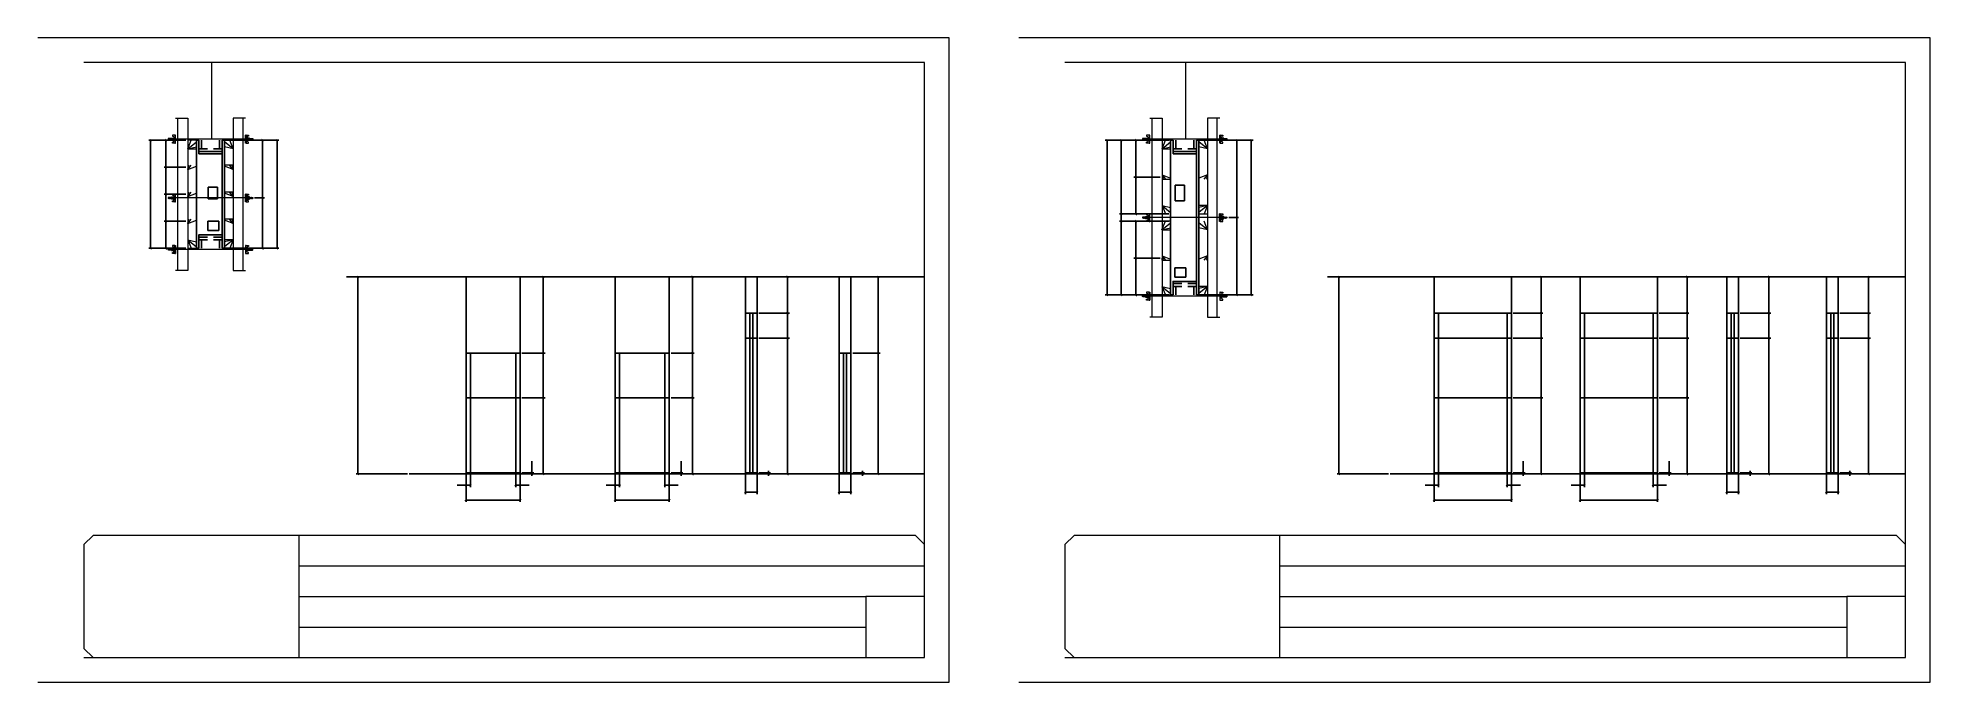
# Model space of a CAD drawing. Header units: metres. Extents: x 2743 to 5826, y 9551 to 10601.
import ezdxf

# ---------------------------------------------------------------- set-up
doc = ezdxf.new("R2010")
doc.units = ezdxf.units.M
for name, color, linetype in [('00 - FELIPE', 7, 'Continuous'), ('CHAPA', 7, 'Continuous'), ('COTA', 7, 'Continuous'), ('Hachura', 7, 'Continuous'), ('Madeira', 7, 'Continuous'), ('NIVEL 2° PAV.', 7, 'Continuous'), ('Nível', 7, 'Continuous'), ('Painéis', 7, 'Continuous'), ('Perfil Metálico', 7, 'Continuous'), ('SARR_2.2x7', 7, 'Continuous'), ('SARRAFO', 7, 'Continuous'), ('SARRAFO DE PRESSAO', 7, 'Continuous'), ('Texto Seção', 7, 'Continuous')]:
    doc.layers.add(name, color=color, linetype=linetype)

msp = doc.modelspace()

# ---------------------------------------------------------------- linework, layer by layer
at = {"layer": '00 - FELIPE', "color": 4, "lineweight": 25}
for p, q in [((3918.8, 10152.7), (3967.4, 10152.7)), ((3964.4, 10111.7), (3964.4, 10152.7)), ((3918.8, 10111.7), (3967.4, 10111.7))]:
    msp.add_line(p, q, dxfattribs=at)
at = {"layer": '00 - FELIPE', "color": 0, "lineweight": 25}
for p, q in [((3965.9, 10151.2), (3962.9, 10154.2)), ((3962.9, 10113.2), (3965.9, 10110.2))]:
    msp.add_line(p, q, dxfattribs=at)
at = {"layer": 'CHAPA', "color": 1, "lineweight": 25}
for points in [[(3005.1, 10434.4), (3001.1, 10434.4), (3001.1, 10258.4), (3005.1, 10258.4)], [(3005.1, 10434.4), (3001.1, 10434.4), (3001.1, 10258.4), (3005.1, 10258.4)], [(3043.1, 10434.4), (3047.1, 10434.4), (3047.1, 10258.4), (3043.1, 10258.4)], [(3043.1, 10434.4), (3047.1, 10434.4), (3047.1, 10258.4), (3043.1, 10258.4)], [(4592.6, 10434.4), (4588.6, 10434.4), (4588.6, 10182.4), (4592.6, 10182.4)], [(4592.6, 10434.4), (4588.6, 10434.4), (4588.6, 10182.4), (4592.6, 10182.4)], [(4630.6, 10434.4), (4634.6, 10434.4), (4634.6, 10182.4), (4630.6, 10182.4)], [(4630.6, 10434.4), (4634.6, 10434.4), (4634.6, 10182.4), (4630.6, 10182.4)], [(3043.1, 10412.4), (3043.1, 10416), (3005.1, 10416), (3005.1, 10412.4)], [(3043.1, 10412.4), (3043.1, 10416), (3005.1, 10416), (3005.1, 10412.4)], [(4630.6, 10412.4), (4630.6, 10416), (4592.6, 10416), (4592.6, 10412.4)], [(4630.6, 10412.4), (4630.6, 10416), (4592.6, 10416), (4592.6, 10412.4)], [(3043.1, 10276.8), (3043.1, 10280.4), (3005.1, 10280.4), (3005.1, 10276.8)], [(3043.1, 10276.8), (3043.1, 10280.4), (3005.1, 10280.4), (3005.1, 10276.8)], [(4630.6, 10200.8), (4630.6, 10204.4), (4592.6, 10204.4), (4592.6, 10200.8)], [(4630.6, 10200.8), (4630.6, 10204.4), (4592.6, 10204.4), (4592.6, 10200.8)]]:
    msp.add_lwpolyline(points, dxfattribs=at)
at = {"layer": 'COTA', "color": 241, "lineweight": 25}
for p, q in [((2984.1, 10434.4), (2923.5, 10434.4)), ((2926.5, 10258.4), (2926.5, 10434.4)), ((2984.1, 10434.4), (2948.4, 10434.4)), ((2951.4, 10434.4), (2951.4, 10390.4)), ((3050.1, 10434.4), (3135.5, 10434.4)), ((3084.1, 10434.4), (3111.8, 10434.4)), ((3108.8, 10434.4), (3108.8, 10340.5)), ((3132.5, 10258.4), (3132.5, 10434.4)), ((4571.6, 10434.4), (4482, 10434.4)), ((4485, 10182.4), (4485, 10434.4)), ((4585.6, 10434.4), (4505.2, 10434.4)), ((4508.2, 10434.4), (4508.2, 10314.4)), ((4551.6, 10434.4), (4528.9, 10434.4)), ((4531.9, 10434.4), (4531.9, 10374.4)), ((4637.6, 10434.4), (4723, 10434.4)), ((4671.6, 10434.4), (4699.3, 10434.4)), ((4696.3, 10434.4), (4696.3, 10308.4)), ((4720, 10182.4), (4720, 10434.4)), ((2984.1, 10390.4), (2948.4, 10390.4)), ((2984.1, 10390.4), (2948.4, 10390.4)), ((2951.4, 10390.4), (2951.4, 10346.4)), ((4571.6, 10374.4), (4528.9, 10374.4)), ((4571.6, 10374.4), (4528.9, 10374.4)), ((4531.9, 10314.4), (4531.9, 10374.4)), ((2984.1, 10346.4), (2948.4, 10346.4)), ((2984.1, 10346.4), (2948.4, 10346.4)), ((2951.4, 10346.4), (2951.4, 10302.4)), ((3095.9, 10340.5), (3111.8, 10340.5)), ((3095.9, 10340.5), (3111.8, 10340.5)), ((3108.8, 10258.4), (3108.8, 10340.5)), ((2984.1, 10302.4), (2948.4, 10302.4)), ((2984.1, 10302.4), (2948.4, 10302.4)), ((2951.4, 10302.4), (2951.4, 10258.4)), ((4585.6, 10314.4), (4505.2, 10314.4)), ((4571.6, 10314.4), (4505.2, 10314.4)), ((4585.6, 10302.4), (4505.2, 10302.4)), ((4571.6, 10302.4), (4505.2, 10302.4)), ((4508.2, 10314.4), (4508.2, 10302.4)), ((4508.2, 10302.4), (4508.2, 10182.4)), ((4542.5, 10314.4), (4528.9, 10314.4)), ((4551.6, 10302.4), (4528.9, 10302.4)), ((4531.9, 10302.4), (4531.9, 10242.4)), ((4683.3, 10308.4), (4699.3, 10308.4)), ((4683.3, 10308.4), (4699.3, 10308.4)), ((4696.3, 10182.4), (4696.3, 10308.4)), ((2984.1, 10258.4), (2923.5, 10258.4)), ((2984.1, 10258.4), (2948.4, 10258.4)), ((3050.1, 10258.4), (3135.5, 10258.4)), ((3084.1, 10258.4), (3111.8, 10258.4)), ((4571.6, 10242.4), (4528.9, 10242.4)), ((4571.6, 10242.4), (4528.9, 10242.4)), ((4531.9, 10182.4), (4531.9, 10242.4)), ((3528.5, 10211.7), (3440.5, 10211.7)), ((3440.5, 10087.7), (3440.5, 10211.7)), ((3528.5, 10087.7), (3528.5, 10211.7)), ((3771.6, 10211.7), (3683.6, 10211.7)), ((3683.6, 10087.7), (3683.6, 10211.7)), ((3771.6, 10087.7), (3771.6, 10211.7)), ((5017.9, 10152.7), (5017.9, 10211.7)), ((5143.9, 10211.7), (5017.9, 10211.7)), ((5143.9, 10152.7), (5143.9, 10211.7)), ((5381.8, 10211.7), (5255.8, 10211.7)), ((5255.8, 10152.7), (5255.8, 10211.7)), ((5381.8, 10152.7), (5381.8, 10211.7)), ((4571.6, 10182.4), (4482, 10182.4)), ((4585.6, 10182.4), (4505.2, 10182.4)), ((4542.5, 10182.4), (4528.9, 10182.4)), ((4637.6, 10182.4), (4723, 10182.4)), ((4671.6, 10182.4), (4699.3, 10182.4))]:
    msp.add_line(p, q, dxfattribs=at)
at = {"layer": 'COTA', "color": 0, "lineweight": 25}
for p, q in [((2928, 10432.9), (2925, 10435.9)), ((2952.9, 10432.9), (2949.9, 10435.9)), ((3110.3, 10432.9), (3107.3, 10435.9)), ((3134, 10432.9), (3131, 10435.9)), ((4486.5, 10432.9), (4483.5, 10435.9)), ((4509.7, 10432.9), (4506.7, 10435.9)), ((4533.4, 10432.9), (4530.4, 10435.9)), ((4697.8, 10432.9), (4694.8, 10435.9)), ((4721.5, 10432.9), (4718.5, 10435.9)), ((2949.9, 10391.9), (2952.9, 10388.9)), ((2952.9, 10388.9), (2949.9, 10391.9)), ((4530.4, 10375.9), (4533.4, 10372.9)), ((4533.4, 10372.9), (4530.4, 10375.9)), ((2949.9, 10347.9), (2952.9, 10344.9)), ((2952.9, 10344.9), (2949.9, 10347.9)), ((3110.3, 10339), (3107.3, 10342)), ((3107.3, 10342), (3110.3, 10339)), ((2949.9, 10303.9), (2952.9, 10300.9)), ((2952.9, 10300.9), (2949.9, 10303.9)), ((4506.7, 10315.9), (4509.7, 10312.9)), ((4509.7, 10312.9), (4506.7, 10315.9)), ((4509.7, 10300.9), (4506.7, 10303.9)), ((4506.7, 10303.9), (4509.7, 10300.9)), ((4530.4, 10315.9), (4533.4, 10312.9)), ((4533.4, 10300.9), (4530.4, 10303.9)), ((4697.8, 10306.9), (4694.8, 10309.9)), ((4694.8, 10309.9), (4697.8, 10306.9)), ((2925, 10259.9), (2928, 10256.9)), ((2949.9, 10259.9), (2952.9, 10256.9)), ((3107.3, 10259.9), (3110.3, 10256.9)), ((3131, 10259.9), (3134, 10256.9)), ((4530.4, 10243.9), (4533.4, 10240.9)), ((4533.4, 10240.9), (4530.4, 10243.9)), ((3567.9, 10210.2), (3564.9, 10213.2)), ((3810.9, 10210.2), (3807.9, 10213.2)), ((3965.9, 10210.2), (3962.9, 10213.2)), ((4113.8, 10210.2), (4110.8, 10213.2)), ((5193.7, 10210.2), (5190.7, 10213.2)), ((5431.7, 10210.2), (5428.7, 10213.2)), ((5565, 10210.2), (5562, 10213.2)), ((5727.5, 10210.2), (5724.5, 10213.2)), ((4483.5, 10183.9), (4486.5, 10180.9)), ((4506.7, 10183.9), (4509.7, 10180.9)), ((4530.4, 10183.9), (4533.4, 10180.9)), ((4694.8, 10183.9), (4697.8, 10180.9)), ((4718.5, 10183.9), (4721.5, 10180.9)), ((3962.9, 10154.2), (3965.9, 10151.2)), ((5190.7, 10154.2), (5193.7, 10151.2)), ((5428.7, 10154.2), (5431.7, 10151.2)), ((5562, 10154.2), (5565, 10151.2)), ((5724.5, 10154.2), (5727.5, 10151.2)), ((3567.9, 10086.2), (3564.9, 10089.2)), ((3564.9, 10089.2), (3567.9, 10086.2)), ((3810.9, 10086.2), (3807.9, 10089.2)), ((3807.9, 10089.2), (3810.9, 10086.2)), ((3965.9, 10110.2), (3962.9, 10113.2)), ((4110.8, 10089.2), (4113.8, 10086.2)), ((4113.8, 10086.2), (4110.8, 10089.2)), ((5193.7, 10110.2), (5190.7, 10113.2)), ((5431.7, 10110.2), (5428.7, 10113.2)), ((5565, 10110.2), (5562, 10113.2)), ((5727.5, 10110.2), (5724.5, 10113.2)), ((3564.9, 10016.2), (3567.9, 10013.2)), ((3567.9, 10013.2), (3564.9, 10016.2)), ((3807.9, 10016.2), (3810.9, 10013.2)), ((3810.9, 10013.2), (3807.9, 10016.2)), ((5193.7, 10013.2), (5190.7, 10016.2)), ((5190.7, 10016.2), (5193.7, 10013.2)), ((5431.7, 10013.2), (5428.7, 10016.2)), ((5428.7, 10016.2), (5431.7, 10013.2)), ((3442, 9873.7), (3439, 9870.7)), ((3446, 9870.7), (3449, 9873.7)), ((3523, 9873.7), (3520, 9870.7)), ((3527, 9870.7), (3530, 9873.7)), ((3546.3, 9894.2), (3549.3, 9891.2)), ((3549.3, 9889.2), (3546.3, 9892.2)), ((3564.9, 9892.2), (3567.9, 9889.2)), ((3685.1, 9873.7), (3682.1, 9870.7)), ((3689.1, 9870.7), (3692.1, 9873.7)), ((3766.1, 9873.7), (3763.1, 9870.7)), ((3770.1, 9870.7), (3773.1, 9873.7)), ((3789.3, 9894.2), (3792.3, 9891.2)), ((3792.3, 9889.2), (3789.3, 9892.2)), ((3807.9, 9892.2), (3810.9, 9889.2)), ((3932.1, 9894.2), (3935.1, 9891.2)), ((3935.1, 9889.2), (3932.1, 9892.2)), ((3962.9, 9892.2), (3965.9, 9889.2)), ((4085, 9894.2), (4088, 9891.2)), ((4088, 9889.2), (4085, 9892.2)), ((4110.8, 9892.2), (4113.8, 9889.2)), ((5019.4, 9873.7), (5016.4, 9870.7)), ((5023.4, 9870.7), (5026.4, 9873.7)), ((5138.4, 9873.7), (5135.4, 9870.7)), ((5142.4, 9870.7), (5145.4, 9873.7)), ((5161.6, 9894.2), (5164.6, 9891.2)), ((5164.6, 9889.2), (5161.6, 9892.2)), ((5190.7, 9892.2), (5193.7, 9889.2)), ((5257.3, 9873.7), (5254.3, 9870.7)), ((5261.3, 9870.7), (5264.3, 9873.7)), ((5376.3, 9873.7), (5373.3, 9870.7)), ((5380.3, 9870.7), (5383.3, 9873.7)), ((5399.6, 9894.2), (5402.6, 9891.2)), ((5402.6, 9889.2), (5399.6, 9892.2)), ((5428.7, 9892.2), (5431.7, 9889.2)), ((5531.2, 9894.2), (5534.2, 9891.2)), ((5534.2, 9889.2), (5531.2, 9892.2)), ((5562, 9892.2), (5565, 9889.2)), ((5693.7, 9894.2), (5696.7, 9891.2)), ((5696.7, 9889.2), (5693.7, 9892.2)), ((5724.5, 9892.2), (5727.5, 9889.2)), ((3442, 9849.6), (3439, 9846.6)), ((3527, 9846.6), (3530, 9849.6)), ((3685.1, 9849.6), (3682.1, 9846.6)), ((3770.1, 9846.6), (3773.1, 9849.6)), ((3897.2, 9862.3), (3894.2, 9859.3)), ((3913.2, 9859.3), (3916.2, 9862.3)), ((4050.1, 9862.3), (4047.1, 9859.3)), ((4066.1, 9859.3), (4069.1, 9862.3)), ((5019.4, 9849.6), (5016.4, 9846.6)), ((5142.4, 9846.6), (5145.4, 9849.6)), ((5257.3, 9849.6), (5254.3, 9846.6)), ((5380.3, 9846.6), (5383.3, 9849.6)), ((5496.3, 9862.3), (5493.3, 9859.3)), ((5512.3, 9859.3), (5515.3, 9862.3)), ((5658.8, 9862.3), (5655.8, 9859.3)), ((5674.8, 9859.3), (5677.8, 9862.3))]:
    msp.add_line(p, q, dxfattribs=at)
at = {"layer": 'COTA', "color": 180, "lineweight": 25}
for p, q in [((4611, 10361.1), (4596, 10361.1)), ((4596, 10361.1), (4596, 10335.8)), ((4611, 10335.8), (4611, 10361.1)), ((3035.5, 10357.9), (3020.5, 10357.9)), ((3020.5, 10357.9), (3020.5, 10338.9)), ((3020.5, 10338.9), (3035.5, 10338.9)), ((3035.5, 10338.9), (3035.5, 10357.9)), ((4596, 10335.8), (4611, 10335.8)), ((3037.8, 10302.4), (3019.8, 10302.4)), ((3019.8, 10302.4), (3019.8, 10287.4)), ((3037.8, 10287.4), (3037.8, 10302.4)), ((3019.8, 10287.4), (3037.8, 10287.4)), ((4613.3, 10226.4), (4595.3, 10226.4)), ((4595.3, 10226.4), (4595.3, 10211.4)), ((4595.3, 10211.4), (4613.3, 10211.4)), ((4613.3, 10211.4), (4613.3, 10226.4))]:
    msp.add_line(p, q, dxfattribs=at)
at = {"layer": 'COTA', "color": 4, "lineweight": 25}
for p, q in [((3531.5, 10211.7), (3569.4, 10211.7)), ((3566.4, 10087.7), (3566.4, 10211.7)), ((3774.6, 10211.7), (3812.4, 10211.7)), ((3809.4, 10087.7), (3809.4, 10211.7)), ((3917.7, 10211.7), (3967.4, 10211.7)), ((3964.4, 10152.7), (3964.4, 10211.7)), ((4070.6, 10211.7), (4115.3, 10211.7)), ((4112.3, 10087.7), (4112.3, 10211.7)), ((5146.9, 10211.7), (5195.2, 10211.7)), ((5192.2, 10152.7), (5192.2, 10211.7)), ((5384.8, 10211.7), (5433.2, 10211.7)), ((5430.2, 10152.7), (5430.2, 10211.7)), ((5516.8, 10211.7), (5566.5, 10211.7)), ((5563.5, 10152.7), (5563.5, 10211.7)), ((5679.3, 10211.7), (5729, 10211.7)), ((5726, 10152.7), (5726, 10211.7)), ((3917.7, 10152.7), (3967.4, 10152.7)), ((5146.9, 10152.7), (5195.2, 10152.7)), ((5384.8, 10152.7), (5433.2, 10152.7)), ((5516.8, 10152.7), (5566.5, 10152.7)), ((5679.3, 10152.7), (5729, 10152.7)), ((3531.5, 10087.7), (3569.4, 10087.7)), ((3531.5, 10087.7), (3569.4, 10087.7)), ((3566.4, 10014.7), (3566.4, 10087.7)), ((3774.6, 10087.7), (3812.4, 10087.7)), ((3774.6, 10087.7), (3812.4, 10087.7)), ((3809.4, 10014.7), (3809.4, 10087.7)), ((3917.7, 10111.7), (3967.4, 10111.7)), ((3964.4, 9890.7), (3964.4, 10111.7)), ((4070.6, 10087.7), (4115.3, 10087.7)), ((4070.6, 10087.7), (4115.3, 10087.7)), ((4112.3, 9890.7), (4112.3, 10087.7)), ((5146.9, 10111.7), (5195.2, 10111.7)), ((5192.2, 10014.7), (5192.2, 10111.7)), ((5384.8, 10111.7), (5433.2, 10111.7)), ((5430.2, 10014.7), (5430.2, 10111.7)), ((5516.8, 10111.7), (5566.5, 10111.7)), ((5563.5, 9890.7), (5563.5, 10111.7)), ((5679.3, 10111.7), (5729, 10111.7)), ((5726, 9890.7), (5726, 10111.7)), ((3531.5, 10014.7), (3569.4, 10014.7)), ((3531.5, 10014.7), (3569.4, 10014.7)), ((3566.4, 9890.7), (3566.4, 10014.7)), ((3774.6, 10014.7), (3812.4, 10014.7)), ((3774.6, 10014.7), (3812.4, 10014.7)), ((3809.4, 9890.7), (3809.4, 10014.7)), ((5146.9, 10014.7), (5195.2, 10014.7)), ((5184.7, 10014.7), (5195.2, 10014.7)), ((5192.2, 9890.7), (5192.2, 10014.7)), ((5384.8, 10014.7), (5433.2, 10014.7)), ((5422.7, 10014.7), (5433.2, 10014.7)), ((5430.2, 9890.7), (5430.2, 10014.7)), ((3547.8, 9892.7), (3547.8, 9911.5)), ((3790.8, 9892.7), (3790.8, 9911.5)), ((5163.1, 9892.7), (5163.1, 9911.5)), ((5401.1, 9892.7), (5401.1, 9911.5)), ((3440.5, 9872.2), (3425.8, 9872.2)), ((3440.5, 9889.7), (3440.5, 9845.1)), ((3440.5, 9887.7), (3440.5, 9869.2)), ((3447.5, 9872.2), (3440.5, 9872.2)), ((3447.5, 9889.7), (3447.5, 9869.2)), ((3521.5, 9889.7), (3521.5, 9869.2)), ((3521.5, 9872.2), (3528.5, 9872.2)), ((3528.5, 9889.7), (3528.5, 9845.1)), ((3528.5, 9887.7), (3528.5, 9869.2)), ((3528.5, 9872.2), (3543.3, 9872.2)), ((3531.5, 9892.7), (3550.8, 9892.7)), ((3531.5, 9890.7), (3550.8, 9890.7)), ((3531.5, 9890.7), (3569.4, 9890.7)), ((3547.8, 9890.7), (3547.8, 9892.7)), ((3547.8, 9890.7), (3547.8, 9887.7)), ((3683.6, 9872.2), (3668.8, 9872.2)), ((3683.6, 9889.7), (3683.6, 9845.1)), ((3683.6, 9887.7), (3683.6, 9869.2)), ((3690.6, 9872.2), (3683.6, 9872.2)), ((3690.6, 9889.7), (3690.6, 9869.2)), ((3764.6, 9889.7), (3764.6, 9869.2)), ((3764.6, 9872.2), (3771.6, 9872.2)), ((3771.6, 9889.7), (3771.6, 9845.1)), ((3771.6, 9887.7), (3771.6, 9869.2)), ((3771.6, 9872.2), (3786.3, 9872.2)), ((3774.6, 9892.7), (3793.8, 9892.7)), ((3774.6, 9890.7), (3793.8, 9890.7)), ((3774.6, 9890.7), (3812.4, 9890.7)), ((3790.8, 9890.7), (3790.8, 9892.7)), ((3790.8, 9890.7), (3790.8, 9887.7)), ((3895.7, 9889.7), (3895.7, 9857.8)), ((3914.7, 9889.7), (3914.7, 9857.8)), ((3917.7, 9892.7), (3936.6, 9892.7)), ((3917.7, 9890.7), (3936.6, 9890.7)), ((3917.7, 9890.7), (3967.4, 9890.7)), ((3933.6, 9892.7), (3933.6, 9895.7)), ((3933.6, 9890.7), (3933.6, 9892.7)), ((3933.6, 9890.7), (3933.6, 9887.7)), ((4048.6, 9889.7), (4048.6, 9857.8)), ((4067.6, 9889.7), (4067.6, 9857.8)), ((4070.6, 9892.7), (4089.5, 9892.7)), ((4070.6, 9890.7), (4089.5, 9890.7)), ((4070.6, 9890.7), (4115.3, 9890.7)), ((4086.5, 9892.7), (4086.5, 9895.7)), ((4086.5, 9890.7), (4086.5, 9892.7)), ((4086.5, 9890.7), (4086.5, 9887.7)), ((5017.9, 9872.2), (5003.1, 9872.2)), ((5017.9, 9889.7), (5017.9, 9845.1)), ((5017.9, 9887.7), (5017.9, 9869.2)), ((5024.9, 9872.2), (5017.9, 9872.2)), ((5024.9, 9889.7), (5024.9, 9869.2)), ((5136.9, 9889.7), (5136.9, 9869.2)), ((5136.9, 9872.2), (5143.9, 9872.2)), ((5143.9, 9889.7), (5143.9, 9845.1)), ((5143.9, 9887.7), (5143.9, 9869.2)), ((5143.9, 9872.2), (5158.6, 9872.2)), ((5146.9, 9892.7), (5166.1, 9892.7)), ((5146.9, 9890.7), (5166.1, 9890.7)), ((5146.9, 9890.7), (5195.2, 9890.7)), ((5163.1, 9890.7), (5163.1, 9892.7)), ((5163.1, 9890.7), (5163.1, 9887.7)), ((5255.8, 9872.2), (5241.1, 9872.2)), ((5255.8, 9889.7), (5255.8, 9845.1)), ((5255.8, 9887.7), (5255.8, 9869.2)), ((5262.8, 9872.2), (5255.8, 9872.2)), ((5262.8, 9889.7), (5262.8, 9869.2)), ((5374.8, 9889.7), (5374.8, 9869.2)), ((5374.8, 9872.2), (5381.8, 9872.2)), ((5381.8, 9889.7), (5381.8, 9845.1)), ((5381.8, 9887.7), (5381.8, 9869.2)), ((5381.8, 9872.2), (5396.5, 9872.2)), ((5384.8, 9892.7), (5404.1, 9892.7)), ((5384.8, 9890.7), (5404.1, 9890.7)), ((5384.8, 9890.7), (5433.2, 9890.7)), ((5401.1, 9890.7), (5401.1, 9892.7)), ((5401.1, 9890.7), (5401.1, 9887.7)), ((5494.8, 9889.7), (5494.8, 9857.8)), ((5513.8, 9889.7), (5513.8, 9857.8)), ((5516.8, 9892.7), (5535.7, 9892.7)), ((5516.8, 9890.7), (5535.7, 9890.7)), ((5516.8, 9890.7), (5566.5, 9890.7)), ((5532.7, 9892.7), (5532.7, 9895.7)), ((5532.7, 9890.7), (5532.7, 9892.7)), ((5532.7, 9890.7), (5532.7, 9887.7)), ((5657.3, 9889.7), (5657.3, 9857.8)), ((5676.3, 9889.7), (5676.3, 9857.8)), ((5679.3, 9892.7), (5698.2, 9892.7)), ((5679.3, 9890.7), (5698.2, 9890.7)), ((5679.3, 9890.7), (5729, 9890.7)), ((5695.2, 9892.7), (5695.2, 9895.7)), ((5695.2, 9890.7), (5695.2, 9892.7)), ((5695.2, 9890.7), (5695.2, 9887.7)), ((3528.5, 9848.1), (3440.5, 9848.1)), ((3771.6, 9848.1), (3683.6, 9848.1)), ((3895.7, 9860.8), (3914.7, 9860.8)), ((4048.6, 9860.8), (4067.6, 9860.8)), ((5143.9, 9848.1), (5017.9, 9848.1)), ((5381.8, 9848.1), (5255.8, 9848.1)), ((5494.8, 9860.8), (5513.8, 9860.8)), ((5657.3, 9860.8), (5676.3, 9860.8))]:
    msp.add_line(p, q, dxfattribs=at)
at = {"layer": 'COTA', "color": 241, "lineweight": 25}
for points in [[(3914.7, 10152.7), (3914.7, 10211.7), (3895.7, 10211.7), (3895.7, 10152.7)], [(4067.6, 10087.7), (4067.6, 10211.7), (4048.6, 10211.7), (4048.6, 10087.7)], [(5513.8, 10152.7), (5513.8, 10211.7), (5494.8, 10211.7), (5494.8, 10152.7)], [(5676.3, 10152.7), (5676.3, 10211.7), (5657.3, 10211.7), (5657.3, 10152.7)]]:
    msp.add_lwpolyline(points, dxfattribs=at)
at = {"layer": 'Hachura', "color": 0, "lineweight": 9}
for p, q in [((2955.6, 10437.4), (2955.3, 10437.1)), ((2955.3, 10437.1), (2955.3, 10435.8)), ((2955.6, 10435.5), (2955.3, 10435.8)), ((2955.9, 10437.4), (2955.6, 10437.4)), ((2955.6, 10435.5), (2955.6, 10437.4)), ((2956.2, 10435.5), (2955.6, 10436.8)), ((2956.2, 10435.4), (2955.6, 10436.5)), ((2955.6, 10436), (2955.9, 10435.3)), ((2955.6, 10435.7), (2955.7, 10435.5)), ((2955.9, 10437.4), (2956.9, 10435.5)), ((2955.9, 10437.4), (2956.9, 10435.5)), ((2956, 10437.5), (2957.1, 10435.3)), ((2957.3, 10435.4), (2956.2, 10437.5)), ((2956.2, 10435.5), (2956.9, 10435.5)), ((2957.1, 10437.4), (2956.4, 10437.4)), ((2957.4, 10435.5), (2956.4, 10437.4)), ((2957.1, 10437.4), (2958, 10435.5)), ((2957.2, 10437.5), (2958.2, 10435.3)), ((2958.5, 10435.4), (2957.4, 10437.5)), ((2958, 10435.5), (2957.4, 10435.5)), ((2958.2, 10437.4), (2957.6, 10437.4)), ((2958.6, 10435.5), (2957.6, 10437.4)), ((2957.8, 10437.4), (2957.6, 10437.4)), ((2958.2, 10437.4), (2959.2, 10435.5)), ((2958.3, 10437.5), (2959.4, 10435.3)), ((2959.6, 10435.4), (2958.6, 10437.5)), ((2958.8, 10435.5), (2958.6, 10435.5)), ((2959.4, 10437.4), (2958.7, 10437.4)), ((2959.7, 10435.5), (2958.7, 10437.4)), ((2958.8, 10435.5), (2959.2, 10435.5)), ((2959.4, 10437.4), (2960.4, 10435.5)), ((2960.4, 10436.3), (2959.7, 10437.5)), ((2959.7, 10435.5), (2960.4, 10435.5)), ((2960.4, 10436.5), (2959.9, 10437.4)), ((2960.4, 10437.4), (2959.9, 10437.4)), ((2960.4, 10434.7), (2960.4, 10438.1)), ((2960.4, 10434.7), (2960.4, 10438.1)), ((2960.4, 10438.1), (2963.6, 10438.1)), ((2960.4, 10437), (2963.6, 10437)), ((2960.4, 10435.5), (2963.6, 10435.5)), ((2963.6, 10434.7), (2960.4, 10434.7)), ((2967.1, 10442.8), (2961.9, 10442.8)), ((2961.9, 10442.8), (2961.9, 10441.2)), ((2961.9, 10441.2), (2964.1, 10440.6)), ((2961.9, 10431.6), (2964.1, 10432.2)), ((2961.9, 10429.9), (2961.9, 10431.6)), ((2966.2, 10429.9), (2961.9, 10429.9)), ((2963.6, 10438.3), (2963.6, 10434.5)), ((2966.2, 10438.3), (2963.6, 10438.3)), ((2963.6, 10434.5), (2963.6, 10434.7)), ((2963.6, 10434.5), (2963.6, 10434.7)), ((2963.6, 10434.5), (2966.2, 10434.5)), ((2966.2, 10436.7), (2964.2, 10436.7)), ((2964.2, 10436.2), (2966.2, 10436.2)), ((2964.4, 10440.3), (2964.4, 10438.3)), ((2964.4, 10432.5), (2964.4, 10434.5)), ((2966.1, 10442.7), (2967.1, 10442.7)), ((2966.1, 10442.5), (2967.1, 10442.5)), ((2966.1, 10442.1), (2967.1, 10442.1)), ((2966.1, 10441.7), (2967.1, 10441.7)), ((2966.1, 10440.8), (2967.1, 10440.8)), ((2966.1, 10439.4), (2967.1, 10439.4)), ((2966.1, 10433.4), (2967.1, 10433.4)), ((2966.1, 10431.9), (2967.1, 10431.9)), ((2966.1, 10431.1), (2967.1, 10431.1)), ((2966.1, 10430.6), (2967.1, 10430.6)), ((2966.1, 10430.3), (2967.1, 10430.3)), ((2966.1, 10430.1), (2967.1, 10430.1)), ((2966.2, 10442.8), (2966.2, 10429.9)), ((2966.2, 10442.8), (2966.2, 10437.7)), ((2966.2, 10436.4), (2966.2, 10438.3)), ((2966.2, 10437.7), (2966.2, 10437)), ((2966.2, 10436.4), (2967.1, 10436.4)), ((2966.2, 10429.9), (2967.1, 10429.9)), ((2966.5, 10437.3), (2966.3, 10437.3)), ((2966.3, 10435.4), (2966.7, 10435.4)), ((2966.9, 10437.3), (2966.5, 10437.3)), ((2967.1, 10429.9), (2967.1, 10442.8)), ((2967.1, 10430.9), (2967.1, 10438.7)), ((3081.1, 10429.9), (3081.1, 10442.8)), ((3081.1, 10442.8), (3086.2, 10442.8)), ((3082, 10442.7), (3081.1, 10442.7)), ((3082, 10442.5), (3081.1, 10442.5)), ((3082, 10442.1), (3081.1, 10442.1)), ((3082, 10441.7), (3081.1, 10441.7)), ((3082, 10440.8), (3081.1, 10440.8)), ((3082, 10439.4), (3081.1, 10439.4)), ((3081.1, 10430.9), (3081.1, 10438.7)), ((3082, 10436.4), (3081.1, 10436.4)), ((3082, 10433.4), (3081.1, 10433.4)), ((3082, 10431.9), (3081.1, 10431.9)), ((3082, 10431.1), (3081.1, 10431.1)), ((3082, 10430.6), (3081.1, 10430.6)), ((3082, 10430.3), (3081.1, 10430.3)), ((3082, 10430.1), (3081.1, 10430.1)), ((3082, 10429.9), (3081.1, 10429.9)), ((3081.2, 10437.3), (3081.7, 10437.3)), ((3081.8, 10435.4), (3081.4, 10435.4)), ((3081.7, 10437.3), (3081.9, 10437.3)), ((3082, 10442.8), (3082, 10429.9)), ((3082, 10442.8), (3082, 10437.7)), ((3082, 10436.4), (3082, 10438.3)), ((3082, 10438.3), (3084.6, 10438.3)), ((3082, 10437.7), (3082, 10437)), ((3082, 10436.7), (3084, 10436.7)), ((3084, 10436.2), (3082, 10436.2)), ((3084.6, 10434.5), (3082, 10434.5)), ((3082, 10429.9), (3086.2, 10429.9)), ((3083.8, 10440.3), (3083.8, 10438.3)), ((3083.8, 10432.5), (3083.8, 10434.5)), ((3086.2, 10441.2), (3084, 10440.6)), ((3086.2, 10431.6), (3084, 10432.2)), ((3084.6, 10438.3), (3084.6, 10434.5)), ((3087.8, 10438.1), (3084.6, 10438.1)), ((3087.8, 10437), (3084.6, 10437)), ((3087.8, 10435.5), (3084.6, 10435.5)), ((3084.6, 10434.7), (3087.8, 10434.7)), ((3084.6, 10434.5), (3084.6, 10434.7)), ((3084.6, 10434.5), (3084.6, 10434.7)), ((3086.2, 10442.8), (3086.2, 10441.2)), ((3086.2, 10429.9), (3086.2, 10431.6)), ((3087.7, 10434.7), (3087.7, 10438.1)), ((3087.8, 10434.7), (3087.8, 10438.1)), ((3087.8, 10436.3), (3088.4, 10437.5)), ((3088.7, 10437.4), (3087.8, 10435.5)), ((3087.8, 10436.5), (3088.2, 10437.4)), ((3087.8, 10437.4), (3088.2, 10437.4)), ((3088.4, 10435.5), (3087.8, 10435.5)), ((3088.4, 10435.5), (3089.4, 10437.4)), ((3088.5, 10435.4), (3089.6, 10437.5)), ((3089.8, 10437.5), (3088.7, 10435.3)), ((3088.7, 10437.4), (3089.4, 10437.4)), ((3089.9, 10437.4), (3088.9, 10435.5)), ((3089.4, 10435.5), (3088.9, 10435.5)), ((3089.4, 10435.5), (3089.6, 10435.5)), ((3089.6, 10435.5), (3090.5, 10437.4)), ((3089.7, 10435.4), (3090.7, 10437.5)), ((3091, 10437.5), (3089.9, 10435.3)), ((3089.9, 10437.4), (3090.5, 10437.4)), ((3091.1, 10437.4), (3090.1, 10435.5)), ((3090.1, 10435.5), (3090.7, 10435.5)), ((3090.3, 10437.4), (3090.5, 10437.4)), ((3090.7, 10435.5), (3091.7, 10437.4)), ((3090.8, 10435.4), (3091.9, 10437.5)), ((3092.1, 10437.5), (3091.1, 10435.3)), ((3091.1, 10437.4), (3091.7, 10437.4)), ((3092.2, 10437.4), (3091.3, 10435.5)), ((3092.2, 10437.4), (3091.3, 10435.5)), ((3091.9, 10435.5), (3091.3, 10435.5)), ((3091.9, 10435.5), (3092.5, 10436.8)), ((3092, 10435.4), (3092.5, 10436.5)), ((3092.2, 10437.4), (3092.5, 10437.4)), ((3092.5, 10436), (3092.2, 10435.3)), ((3092.5, 10435.7), (3092.4, 10435.5)), ((3092.5, 10437.4), (3092.9, 10437.1)), ((3092.5, 10435.5), (3092.5, 10437.4)), ((3092.5, 10435.5), (3092.9, 10435.8)), ((3092.9, 10437.1), (3092.9, 10435.8)), ((4543.1, 10437.4), (4542.8, 10437.1)), ((4542.8, 10437.1), (4542.8, 10435.8)), ((4543.1, 10435.5), (4542.8, 10435.8)), ((4543.4, 10437.4), (4543.1, 10437.4)), ((4543.1, 10435.5), (4543.1, 10437.4)), ((4543.7, 10435.5), (4543.1, 10436.8)), ((4543.7, 10435.4), (4543.1, 10436.5)), ((4543.1, 10436), (4543.4, 10435.3)), ((4543.1, 10435.7), (4543.2, 10435.5)), ((4543.4, 10437.4), (4544.4, 10435.5)), ((4543.4, 10437.4), (4544.4, 10435.5)), ((4543.5, 10437.5), (4544.6, 10435.3)), ((4544.8, 10435.4), (4543.7, 10437.5)), ((4543.7, 10435.5), (4544.4, 10435.5)), ((4544.6, 10437.4), (4543.9, 10437.4)), ((4544.9, 10435.5), (4543.9, 10437.4)), ((4544.6, 10437.4), (4545.5, 10435.5)), ((4544.7, 10437.5), (4545.7, 10435.3)), ((4546, 10435.4), (4544.9, 10437.5)), ((4545.5, 10435.5), (4544.9, 10435.5)), ((4545.7, 10437.4), (4545.1, 10437.4)), ((4546.1, 10435.5), (4545.1, 10437.4)), ((4545.3, 10437.4), (4545.1, 10437.4)), ((4545.7, 10437.4), (4546.7, 10435.5)), ((4545.8, 10437.5), (4546.9, 10435.3)), ((4547.1, 10435.4), (4546.1, 10437.5)), ((4546.3, 10435.5), (4546.1, 10435.5)), ((4546.9, 10437.4), (4546.2, 10437.4)), ((4547.2, 10435.5), (4546.2, 10437.4)), ((4546.3, 10435.5), (4546.7, 10435.5)), ((4546.9, 10437.4), (4547.9, 10435.5)), ((4547.9, 10436.3), (4547.2, 10437.5)), ((4547.2, 10435.5), (4547.9, 10435.5)), ((4547.9, 10436.5), (4547.4, 10437.4)), ((4547.9, 10437.4), (4547.4, 10437.4)), ((4547.9, 10434.7), (4547.9, 10438.1)), ((4547.9, 10434.7), (4547.9, 10438.1)), ((4547.9, 10438.1), (4551.1, 10438.1)), ((4547.9, 10437), (4551.1, 10437)), ((4547.9, 10435.5), (4551.1, 10435.5)), ((4551.1, 10434.7), (4547.9, 10434.7)), ((4554.6, 10442.8), (4549.4, 10442.8)), ((4549.4, 10442.8), (4549.4, 10441.2)), ((4549.4, 10441.2), (4551.6, 10440.6)), ((4549.4, 10431.6), (4551.6, 10432.2)), ((4549.4, 10429.9), (4549.4, 10431.6)), ((4553.7, 10429.9), (4549.4, 10429.9)), ((4551.1, 10438.3), (4551.1, 10434.5)), ((4553.7, 10438.3), (4551.1, 10438.3)), ((4551.1, 10434.5), (4551.1, 10434.7)), ((4551.1, 10434.5), (4551.1, 10434.7)), ((4551.1, 10434.5), (4553.7, 10434.5)), ((4553.7, 10436.7), (4551.7, 10436.7)), ((4551.7, 10436.2), (4553.7, 10436.2)), ((4551.9, 10440.3), (4551.9, 10438.3)), ((4551.9, 10432.5), (4551.9, 10434.5)), ((4553.6, 10442.7), (4554.6, 10442.7)), ((4553.6, 10442.5), (4554.6, 10442.5)), ((4553.6, 10442.1), (4554.6, 10442.1)), ((4553.6, 10441.7), (4554.6, 10441.7)), ((4553.6, 10440.8), (4554.6, 10440.8)), ((4553.6, 10439.4), (4554.6, 10439.4)), ((4553.6, 10433.4), (4554.6, 10433.4)), ((4553.6, 10431.9), (4554.6, 10431.9)), ((4553.6, 10431.1), (4554.6, 10431.1)), ((4553.6, 10430.6), (4554.6, 10430.6)), ((4553.6, 10430.3), (4554.6, 10430.3)), ((4553.6, 10430.1), (4554.6, 10430.1)), ((4553.7, 10442.8), (4553.7, 10429.9)), ((4553.7, 10442.8), (4553.7, 10437.7)), ((4553.7, 10436.4), (4553.7, 10438.3)), ((4553.7, 10437.7), (4553.7, 10437)), ((4553.7, 10436.4), (4554.6, 10436.4)), ((4553.7, 10429.9), (4554.6, 10429.9)), ((4554, 10437.3), (4553.8, 10437.3)), ((4553.8, 10435.4), (4554.2, 10435.4)), ((4554.4, 10437.3), (4554, 10437.3)), ((4554.6, 10429.9), (4554.6, 10442.8)), ((4554.6, 10430.9), (4554.6, 10438.7)), ((4668.6, 10429.9), (4668.6, 10442.8)), ((4668.6, 10442.8), (4673.7, 10442.8)), ((4669.5, 10442.7), (4668.6, 10442.7)), ((4669.5, 10442.5), (4668.6, 10442.5)), ((4669.5, 10442.1), (4668.6, 10442.1)), ((4669.5, 10441.7), (4668.6, 10441.7)), ((4669.5, 10440.8), (4668.6, 10440.8)), ((4669.5, 10439.4), (4668.6, 10439.4)), ((4668.6, 10430.9), (4668.6, 10438.7)), ((4669.5, 10436.4), (4668.6, 10436.4)), ((4669.5, 10433.4), (4668.6, 10433.4)), ((4669.5, 10431.9), (4668.6, 10431.9)), ((4669.5, 10431.1), (4668.6, 10431.1)), ((4669.5, 10430.6), (4668.6, 10430.6)), ((4669.5, 10430.3), (4668.6, 10430.3)), ((4669.5, 10430.1), (4668.6, 10430.1)), ((4669.5, 10429.9), (4668.6, 10429.9)), ((4668.7, 10437.3), (4669.2, 10437.3)), ((4669.3, 10435.4), (4668.9, 10435.4)), ((4669.2, 10437.3), (4669.4, 10437.3)), ((4669.5, 10442.8), (4669.5, 10429.9)), ((4669.5, 10442.8), (4669.5, 10437.7)), ((4669.5, 10436.4), (4669.5, 10438.3)), ((4669.5, 10438.3), (4672.1, 10438.3)), ((4669.5, 10437.7), (4669.5, 10437)), ((4669.5, 10436.7), (4671.5, 10436.7)), ((4671.5, 10436.2), (4669.5, 10436.2)), ((4672.1, 10434.5), (4669.5, 10434.5)), ((4669.5, 10429.9), (4673.7, 10429.9)), ((4671.3, 10440.3), (4671.3, 10438.3)), ((4671.3, 10432.5), (4671.3, 10434.5)), ((4673.7, 10441.2), (4671.5, 10440.6)), ((4673.7, 10431.6), (4671.5, 10432.2)), ((4672.1, 10438.3), (4672.1, 10434.5)), ((4675.3, 10438.1), (4672.1, 10438.1)), ((4675.3, 10437), (4672.1, 10437)), ((4675.3, 10435.5), (4672.1, 10435.5)), ((4672.1, 10434.7), (4675.3, 10434.7)), ((4672.1, 10434.5), (4672.1, 10434.7)), ((4672.1, 10434.5), (4672.1, 10434.7)), ((4673.7, 10442.8), (4673.7, 10441.2)), ((4673.7, 10429.9), (4673.7, 10431.6)), ((4675.2, 10434.7), (4675.2, 10438.1)), ((4675.3, 10434.7), (4675.3, 10438.1)), ((4675.3, 10436.3), (4675.9, 10437.5)), ((4676.2, 10437.4), (4675.3, 10435.5)), ((4675.3, 10436.5), (4675.7, 10437.4)), ((4675.3, 10437.4), (4675.7, 10437.4)), ((4675.9, 10435.5), (4675.3, 10435.5)), ((4675.9, 10435.5), (4676.9, 10437.4)), ((4676, 10435.4), (4677.1, 10437.5)), ((4677.3, 10437.5), (4676.2, 10435.3)), ((4676.2, 10437.4), (4676.9, 10437.4)), ((4677.4, 10437.4), (4676.4, 10435.5)), ((4676.9, 10435.5), (4676.4, 10435.5)), ((4676.9, 10435.5), (4677.1, 10435.5)), ((4677.1, 10435.5), (4678, 10437.4)), ((4677.2, 10435.4), (4678.2, 10437.5)), ((4678.5, 10437.5), (4677.4, 10435.3)), ((4677.4, 10437.4), (4678, 10437.4)), ((4678.6, 10437.4), (4677.6, 10435.5)), ((4677.6, 10435.5), (4678.2, 10435.5)), ((4677.8, 10437.4), (4678, 10437.4)), ((4678.2, 10435.5), (4679.2, 10437.4)), ((4678.3, 10435.4), (4679.4, 10437.5)), ((4679.6, 10437.5), (4678.6, 10435.3)), ((4678.6, 10437.4), (4679.2, 10437.4)), ((4679.7, 10437.4), (4678.8, 10435.5)), ((4679.7, 10437.4), (4678.8, 10435.5)), ((4679.4, 10435.5), (4678.8, 10435.5)), ((4679.4, 10435.5), (4680, 10436.8)), ((4679.5, 10435.4), (4680, 10436.5)), ((4679.7, 10437.4), (4680, 10437.4)), ((4680, 10436), (4679.7, 10435.3)), ((4680, 10435.7), (4679.9, 10435.5)), ((4680, 10437.4), (4680.4, 10437.1)), ((4680, 10435.5), (4680, 10437.4)), ((4680, 10435.5), (4680.4, 10435.8)), ((4680.4, 10437.1), (4680.4, 10435.8)), ((2955.6, 10341.4), (2955.3, 10341.1)), ((2955.3, 10341.1), (2955.3, 10339.8)), ((2955.6, 10339.5), (2955.3, 10339.8)), ((2955.9, 10341.4), (2955.6, 10341.4)), ((2955.6, 10339.5), (2955.6, 10341.4)), ((2956.2, 10339.5), (2955.6, 10340.8)), ((2956.2, 10339.4), (2955.6, 10340.5)), ((2955.6, 10340), (2955.9, 10339.3)), ((2955.6, 10339.7), (2955.7, 10339.5)), ((2955.9, 10341.4), (2956.9, 10339.5)), ((2955.9, 10341.4), (2956.9, 10339.5)), ((2956, 10341.5), (2957.1, 10339.3)), ((2957.3, 10339.4), (2956.2, 10341.5)), ((2956.2, 10339.5), (2956.9, 10339.5)), ((2957.1, 10341.4), (2956.4, 10341.4)), ((2957.4, 10339.5), (2956.4, 10341.4)), ((2957.1, 10341.4), (2958, 10339.5)), ((2957.2, 10341.5), (2958.2, 10339.3)), ((2958.5, 10339.4), (2957.4, 10341.5)), ((2958, 10339.5), (2957.4, 10339.5)), ((2958.2, 10341.4), (2957.6, 10341.4)), ((2958.6, 10339.5), (2957.6, 10341.4)), ((2957.8, 10341.4), (2957.6, 10341.4)), ((2958.2, 10341.4), (2959.2, 10339.5)), ((2958.3, 10341.5), (2959.4, 10339.3)), ((2959.6, 10339.4), (2958.6, 10341.5)), ((2958.8, 10339.5), (2958.6, 10339.5)), ((2959.4, 10341.4), (2958.7, 10341.4)), ((2959.7, 10339.5), (2958.7, 10341.4)), ((2958.8, 10339.5), (2959.2, 10339.5)), ((2959.4, 10341.4), (2960.4, 10339.5)), ((2960.4, 10340.3), (2959.7, 10341.5)), ((2959.7, 10339.5), (2960.4, 10339.5)), ((2960.4, 10340.5), (2959.9, 10341.4)), ((2960.4, 10341.4), (2959.9, 10341.4)), ((2960.4, 10338.7), (2960.4, 10342.1)), ((2960.4, 10338.7), (2960.4, 10342.1)), ((2960.4, 10342.1), (2963.6, 10342.1)), ((2960.4, 10341), (2963.6, 10341)), ((2960.4, 10339.5), (2963.6, 10339.5)), ((2963.6, 10338.7), (2960.4, 10338.7)), ((2967.1, 10346.8), (2961.9, 10346.8)), ((2961.9, 10346.8), (2961.9, 10345.2)), ((2961.9, 10345.2), (2964.1, 10344.6)), ((2961.9, 10335.6), (2964.1, 10336.2)), ((2961.9, 10333.9), (2961.9, 10335.6)), ((2966.2, 10333.9), (2961.9, 10333.9)), ((2963.6, 10342.3), (2963.6, 10338.5)), ((2966.2, 10342.3), (2963.6, 10342.3)), ((2963.6, 10338.5), (2963.6, 10338.7)), ((2963.6, 10338.5), (2963.6, 10338.7)), ((2963.6, 10338.5), (2966.2, 10338.5)), ((2966.2, 10340.7), (2964.2, 10340.7)), ((2964.2, 10340.2), (2966.2, 10340.2)), ((2964.4, 10344.3), (2964.4, 10342.3)), ((2964.4, 10336.5), (2964.4, 10338.5)), ((2966.1, 10346.7), (2967.1, 10346.7)), ((2966.1, 10346.5), (2967.1, 10346.5)), ((2966.1, 10346.1), (2967.1, 10346.1)), ((2966.1, 10345.7), (2967.1, 10345.7)), ((2966.1, 10344.8), (2967.1, 10344.8)), ((2966.1, 10343.4), (2967.1, 10343.4)), ((2966.1, 10337.4), (2967.1, 10337.4)), ((2966.1, 10335.9), (2967.1, 10335.9)), ((2966.1, 10335.1), (2967.1, 10335.1)), ((2966.1, 10334.6), (2967.1, 10334.6)), ((2966.1, 10334.3), (2967.1, 10334.3)), ((2966.1, 10334.1), (2967.1, 10334.1)), ((2966.2, 10346.8), (2966.2, 10333.9)), ((2966.2, 10346.8), (2966.2, 10341.7)), ((2966.2, 10340.4), (2966.2, 10342.3)), ((2966.2, 10341.7), (2966.2, 10341)), ((2966.2, 10340.4), (2967.1, 10340.4)), ((2966.2, 10333.9), (2967.1, 10333.9)), ((2966.5, 10341.3), (2966.3, 10341.3)), ((2966.3, 10339.4), (2966.7, 10339.4)), ((2966.9, 10341.3), (2966.5, 10341.3)), ((2967.1, 10333.9), (2967.1, 10346.8)), ((2967.1, 10334.9), (2967.1, 10342.7)), ((3081.1, 10333.9), (3081.1, 10346.8)), ((3081.1, 10346.8), (3086.2, 10346.8)), ((3082, 10346.7), (3081.1, 10346.7)), ((3082, 10346.5), (3081.1, 10346.5)), ((3082, 10346.1), (3081.1, 10346.1)), ((3082, 10345.7), (3081.1, 10345.7)), ((3082, 10344.8), (3081.1, 10344.8)), ((3082, 10343.4), (3081.1, 10343.4)), ((3081.1, 10334.9), (3081.1, 10342.7)), ((3082, 10340.4), (3081.1, 10340.4)), ((3082, 10337.4), (3081.1, 10337.4)), ((3082, 10335.9), (3081.1, 10335.9)), ((3082, 10335.1), (3081.1, 10335.1)), ((3082, 10334.6), (3081.1, 10334.6)), ((3082, 10334.3), (3081.1, 10334.3)), ((3082, 10334.1), (3081.1, 10334.1)), ((3082, 10333.9), (3081.1, 10333.9)), ((3081.2, 10341.3), (3081.7, 10341.3)), ((3081.8, 10339.4), (3081.4, 10339.4)), ((3081.7, 10341.3), (3081.9, 10341.3)), ((3082, 10346.8), (3082, 10333.9)), ((3082, 10346.8), (3082, 10341.7)), ((3082, 10340.4), (3082, 10342.3)), ((3082, 10342.3), (3084.6, 10342.3)), ((3082, 10341.7), (3082, 10341)), ((3082, 10340.7), (3084, 10340.7)), ((3084, 10340.2), (3082, 10340.2)), ((3084.6, 10338.5), (3082, 10338.5)), ((3082, 10333.9), (3086.2, 10333.9)), ((3083.8, 10344.3), (3083.8, 10342.3)), ((3083.8, 10336.5), (3083.8, 10338.5)), ((3086.2, 10345.2), (3084, 10344.6)), ((3086.2, 10335.6), (3084, 10336.2)), ((3084.6, 10342.3), (3084.6, 10338.5)), ((3087.8, 10342.1), (3084.6, 10342.1)), ((3087.8, 10341), (3084.6, 10341)), ((3087.8, 10339.5), (3084.6, 10339.5)), ((3084.6, 10338.7), (3087.8, 10338.7)), ((3084.6, 10338.5), (3084.6, 10338.7)), ((3084.6, 10338.5), (3084.6, 10338.7)), ((3086.2, 10346.8), (3086.2, 10345.2)), ((3086.2, 10333.9), (3086.2, 10335.6)), ((3087.7, 10338.7), (3087.7, 10342.1)), ((3087.8, 10338.7), (3087.8, 10342.1)), ((3087.8, 10340.3), (3088.4, 10341.5)), ((3088.7, 10341.4), (3087.8, 10339.5)), ((3087.8, 10340.5), (3088.2, 10341.4)), ((3087.8, 10341.4), (3088.2, 10341.4)), ((3088.4, 10339.5), (3087.8, 10339.5)), ((3088.4, 10339.5), (3089.4, 10341.4)), ((3088.5, 10339.4), (3089.6, 10341.5)), ((3089.8, 10341.5), (3088.7, 10339.3)), ((3088.7, 10341.4), (3089.4, 10341.4)), ((3089.9, 10341.4), (3088.9, 10339.5)), ((3089.4, 10339.5), (3088.9, 10339.5)), ((3089.4, 10339.5), (3089.6, 10339.5)), ((3089.6, 10339.5), (3090.5, 10341.4)), ((3089.7, 10339.4), (3090.7, 10341.5)), ((3091, 10341.5), (3089.9, 10339.3)), ((3089.9, 10341.4), (3090.5, 10341.4)), ((3091.1, 10341.4), (3090.1, 10339.5)), ((3090.1, 10339.5), (3090.7, 10339.5)), ((3090.3, 10341.4), (3090.5, 10341.4)), ((3090.7, 10339.5), (3091.7, 10341.4)), ((3090.8, 10339.4), (3091.9, 10341.5)), ((3092.1, 10341.5), (3091.1, 10339.3)), ((3091.1, 10341.4), (3091.7, 10341.4)), ((3092.2, 10341.4), (3091.3, 10339.5)), ((3092.2, 10341.4), (3091.3, 10339.5)), ((3091.9, 10339.5), (3091.3, 10339.5)), ((3091.9, 10339.5), (3092.5, 10340.8)), ((3092, 10339.4), (3092.5, 10340.5)), ((3092.2, 10341.4), (3092.5, 10341.4)), ((3092.5, 10340), (3092.2, 10339.3)), ((3092.5, 10339.7), (3092.4, 10339.5)), ((3092.5, 10341.4), (3092.9, 10341.1)), ((3092.5, 10339.5), (3092.5, 10341.4)), ((3092.5, 10339.5), (3092.9, 10339.8)), ((3092.9, 10341.1), (3092.9, 10339.8)), ((4543.1, 10309.4), (4542.7, 10309.1)), ((4542.7, 10309.1), (4542.7, 10307.8)), ((4543.1, 10307.5), (4542.7, 10307.8)), ((4543.4, 10309.4), (4543.1, 10309.4)), ((4543.1, 10307.5), (4543.1, 10309.4)), ((4543.7, 10307.5), (4543.1, 10308.8)), ((4543.6, 10307.4), (4543.1, 10308.5)), ((4543.1, 10308), (4543.4, 10307.3)), ((4543.1, 10307.7), (4543.2, 10307.5)), ((4543.4, 10309.4), (4544.4, 10307.5)), ((4543.4, 10309.4), (4544.4, 10307.5)), ((4543.5, 10309.5), (4544.6, 10307.3)), ((4544.8, 10307.4), (4543.7, 10309.5)), ((4543.7, 10307.5), (4544.4, 10307.5)), ((4544.6, 10309.4), (4543.9, 10309.4)), ((4544.9, 10307.5), (4543.9, 10309.4)), ((4544.6, 10309.5), (4545.7, 10307.3)), ((4544.6, 10309.4), (4545.5, 10307.5)), ((4546, 10307.4), (4544.9, 10309.5)), ((4545.5, 10307.5), (4544.9, 10307.5)), ((4545.7, 10309.4), (4545.1, 10309.4)), ((4546, 10307.5), (4545.1, 10309.4)), ((4545.3, 10309.4), (4545.1, 10309.4)), ((4545.7, 10309.4), (4546.7, 10307.5)), ((4545.8, 10309.5), (4546.9, 10307.3)), ((4547.1, 10307.4), (4546, 10309.5)), ((4546.2, 10307.5), (4546, 10307.5)), ((4546.9, 10309.4), (4546.2, 10309.4)), ((4547.2, 10307.5), (4546.2, 10309.4)), ((4546.2, 10307.5), (4546.7, 10307.5)), ((4546.9, 10309.4), (4547.8, 10307.5)), ((4547.8, 10308.3), (4547.2, 10309.5)), ((4547.2, 10307.5), (4547.8, 10307.5)), ((4547.8, 10308.5), (4547.4, 10309.4)), ((4547.8, 10309.4), (4547.4, 10309.4)), ((4547.8, 10306.7), (4547.8, 10310.1)), ((4547.8, 10310.1), (4551.1, 10310.1)), ((4547.8, 10309), (4551.1, 10309)), ((4547.8, 10307.5), (4551.1, 10307.5)), ((4551.1, 10306.7), (4547.8, 10306.7)), ((4547.9, 10306.7), (4547.9, 10310.1)), ((4554.5, 10314.8), (4549.4, 10314.8)), ((4549.4, 10314.8), (4549.4, 10313.2)), ((4549.4, 10313.2), (4551.6, 10312.6)), ((4549.4, 10303.6), (4551.6, 10304.2)), ((4549.4, 10301.9), (4549.4, 10303.6)), ((4553.6, 10301.9), (4549.4, 10301.9)), ((4551.1, 10310.3), (4551.1, 10306.4)), ((4553.6, 10310.3), (4551.1, 10310.3)), ((4551.1, 10306.4), (4551.1, 10306.7)), ((4551.1, 10306.4), (4551.1, 10306.7)), ((4551.1, 10306.4), (4553.6, 10306.4)), ((4553.6, 10308.7), (4551.6, 10308.7)), ((4551.6, 10308.2), (4553.6, 10308.2)), ((4551.8, 10312.3), (4551.8, 10310.3)), ((4551.8, 10304.5), (4551.8, 10306.4)), ((4553.6, 10314.8), (4553.6, 10301.9)), ((4553.6, 10314.8), (4553.6, 10309.7)), ((4553.6, 10314.7), (4554.6, 10314.7)), ((4553.6, 10314.5), (4554.6, 10314.5)), ((4553.6, 10314.1), (4554.6, 10314.1)), ((4553.6, 10313.7), (4554.6, 10313.7)), ((4553.6, 10312.8), (4554.6, 10312.8)), ((4553.6, 10311.4), (4554.6, 10311.4)), ((4553.6, 10308.4), (4553.6, 10310.3)), ((4553.6, 10309.7), (4553.6, 10309)), ((4553.6, 10308.4), (4554.5, 10308.4)), ((4553.6, 10305.4), (4554.5, 10305.4)), ((4553.6, 10303.9), (4554.6, 10303.9)), ((4553.6, 10303.1), (4554.6, 10303.1)), ((4553.6, 10302.6), (4554.6, 10302.6)), ((4553.6, 10302.3), (4554.6, 10302.3)), ((4553.6, 10302.1), (4554.6, 10302.1)), ((4553.6, 10301.9), (4554.5, 10301.9)), ((4554, 10309.3), (4553.8, 10309.3)), ((4553.8, 10307.4), (4554.2, 10307.4)), ((4554.4, 10309.3), (4554, 10309.3)), ((4554.5, 10301.9), (4554.5, 10314.8)), ((4554.5, 10302.9), (4554.5, 10310.7)), ((4668.5, 10301.9), (4668.5, 10314.8)), ((4668.5, 10314.8), (4673.7, 10314.8)), ((4669.5, 10314.7), (4668.5, 10314.7)), ((4669.5, 10314.5), (4668.5, 10314.5)), ((4669.5, 10314.1), (4668.5, 10314.1)), ((4669.5, 10313.7), (4668.5, 10313.7)), ((4669.5, 10312.8), (4668.5, 10312.8)), ((4669.5, 10311.4), (4668.5, 10311.4)), ((4668.5, 10302.9), (4668.5, 10310.7)), ((4669.5, 10308.4), (4668.5, 10308.4)), ((4669.5, 10305.4), (4668.5, 10305.4)), ((4669.5, 10303.9), (4668.5, 10303.9)), ((4669.5, 10303.1), (4668.5, 10303.1)), ((4669.5, 10302.6), (4668.5, 10302.6)), ((4669.5, 10302.3), (4668.5, 10302.3)), ((4669.5, 10302.1), (4668.5, 10302.1)), ((4669.5, 10301.9), (4668.5, 10301.9)), ((4668.7, 10309.3), (4669.1, 10309.3)), ((4669.3, 10307.4), (4668.9, 10307.4)), ((4669.1, 10309.3), (4669.3, 10309.3)), ((4669.5, 10314.8), (4669.5, 10301.9)), ((4669.5, 10314.8), (4669.5, 10309.7)), ((4669.5, 10308.4), (4669.5, 10310.3)), ((4669.5, 10310.3), (4672, 10310.3)), ((4669.5, 10309.7), (4669.5, 10309)), ((4669.5, 10308.7), (4671.5, 10308.7)), ((4671.5, 10308.2), (4669.5, 10308.2)), ((4672, 10306.4), (4669.5, 10306.4)), ((4669.5, 10301.9), (4673.7, 10301.9)), ((4671.3, 10312.3), (4671.3, 10310.3)), ((4671.3, 10304.5), (4671.3, 10306.4)), ((4673.7, 10313.2), (4671.5, 10312.6)), ((4673.7, 10303.6), (4671.5, 10304.2)), ((4672, 10310.3), (4672, 10306.4)), ((4675.3, 10310.1), (4672, 10310.1)), ((4675.3, 10309), (4672, 10309)), ((4675.3, 10307.5), (4672, 10307.5)), ((4672, 10306.7), (4675.3, 10306.7)), ((4672, 10306.4), (4672, 10306.7)), ((4672, 10306.4), (4672, 10306.7)), ((4673.7, 10314.8), (4673.7, 10313.2)), ((4673.7, 10301.9), (4673.7, 10303.6)), ((4675.2, 10306.7), (4675.2, 10310.1)), ((4675.3, 10306.7), (4675.3, 10310.1)), ((4675.3, 10308.3), (4675.9, 10309.5)), ((4676.2, 10309.4), (4675.3, 10307.5)), ((4675.3, 10308.5), (4675.7, 10309.4)), ((4675.3, 10309.4), (4675.7, 10309.4)), ((4675.9, 10307.5), (4675.3, 10307.5)), ((4675.9, 10307.5), (4676.9, 10309.4)), ((4676, 10307.4), (4677, 10309.5)), ((4677.3, 10309.5), (4676.2, 10307.3)), ((4676.2, 10309.4), (4676.9, 10309.4)), ((4677.4, 10309.4), (4676.4, 10307.5)), ((4676.8, 10307.5), (4676.4, 10307.5)), ((4676.8, 10307.5), (4677.1, 10307.5)), ((4677.1, 10307.4), (4678.2, 10309.5)), ((4677.1, 10307.5), (4678, 10309.4)), ((4678.5, 10309.5), (4677.4, 10307.3)), ((4677.4, 10309.4), (4678, 10309.4)), ((4678.5, 10309.4), (4677.6, 10307.5)), ((4677.6, 10307.5), (4678.2, 10307.5)), ((4677.8, 10309.4), (4678, 10309.4)), ((4678.2, 10307.5), (4679.2, 10309.4)), ((4678.3, 10307.4), (4679.4, 10309.5)), ((4679.6, 10309.5), (4678.5, 10307.3)), ((4678.5, 10309.4), (4679.2, 10309.4)), ((4679.7, 10309.4), (4678.7, 10307.5)), ((4679.7, 10309.4), (4678.7, 10307.5)), ((4679.4, 10307.5), (4678.7, 10307.5)), ((4679.4, 10307.5), (4680, 10308.8)), ((4679.5, 10307.4), (4680, 10308.5)), ((4679.7, 10309.4), (4680, 10309.4)), ((4680, 10308), (4679.7, 10307.3)), ((4680, 10307.7), (4679.9, 10307.5)), ((4680, 10309.4), (4680.3, 10309.1)), ((4680, 10307.5), (4680, 10309.4)), ((4680, 10307.5), (4680.3, 10307.8)), ((4680.3, 10309.1), (4680.3, 10307.8)), ((2955.6, 10257.3), (2955.3, 10257)), ((2955.3, 10255.7), (2955.3, 10257)), ((2955.6, 10255.3), (2955.3, 10255.7)), ((2955.6, 10256.8), (2955.9, 10257.4)), ((2956.2, 10257.4), (2955.6, 10256.3)), ((2955.6, 10257), (2955.7, 10257.3)), ((2956.2, 10257.3), (2955.6, 10256)), ((2955.6, 10257.3), (2955.6, 10255.3)), ((2955.9, 10255.4), (2955.6, 10255.4)), ((2955.9, 10255.4), (2956.9, 10257.3)), ((2955.9, 10255.4), (2956.9, 10257.3)), ((2956, 10255.3), (2957.1, 10257.4)), ((2957.3, 10257.4), (2956.2, 10255.2)), ((2956.2, 10257.3), (2956.9, 10257.3)), ((2957.4, 10257.3), (2956.4, 10255.4)), ((2957.1, 10255.4), (2956.4, 10255.4)), ((2957.1, 10255.4), (2958, 10257.3)), ((2957.2, 10255.3), (2958.2, 10257.4)), ((2958.5, 10257.4), (2957.4, 10255.2)), ((2958, 10257.3), (2957.4, 10257.3)), ((2958.6, 10257.3), (2957.6, 10255.4)), ((2958.2, 10255.4), (2957.6, 10255.4)), ((2957.8, 10255.4), (2957.6, 10255.4)), ((2958.2, 10255.4), (2959.2, 10257.3)), ((2958.3, 10255.3), (2959.4, 10257.4)), ((2959.6, 10257.4), (2958.6, 10255.2)), ((2958.8, 10257.3), (2958.6, 10257.3)), ((2959.7, 10257.3), (2958.7, 10255.4)), ((2959.4, 10255.4), (2958.7, 10255.4)), ((2958.8, 10257.3), (2959.2, 10257.3)), ((2959.4, 10255.4), (2960.4, 10257.3)), ((2959.7, 10257.3), (2960.4, 10257.3)), ((2960.4, 10256.5), (2959.7, 10255.2)), ((2960.4, 10256.3), (2959.9, 10255.4)), ((2960.4, 10255.4), (2959.9, 10255.4)), ((2960.4, 10258.1), (2960.4, 10254.7)), ((2960.4, 10258.1), (2960.4, 10254.7)), ((2963.6, 10258.1), (2960.4, 10258.1)), ((2960.4, 10257.3), (2963.6, 10257.3)), ((2960.4, 10255.7), (2963.6, 10255.7)), ((2960.4, 10254.7), (2963.6, 10254.7)), ((2966.2, 10262.8), (2961.9, 10262.8)), ((2961.9, 10262.8), (2961.9, 10261.2)), ((2961.9, 10261.2), (2964.1, 10260.6)), ((2961.9, 10251.6), (2964.1, 10252.2)), ((2961.9, 10249.9), (2961.9, 10251.6)), ((2967.1, 10249.9), (2961.9, 10249.9)), ((2963.6, 10254.4), (2963.6, 10258.3)), ((2963.6, 10258.3), (2966.2, 10258.3)), ((2963.6, 10258.3), (2963.6, 10258.1)), ((2963.6, 10258.3), (2963.6, 10258.1)), ((2966.2, 10254.4), (2963.6, 10254.4)), ((2964.2, 10256.6), (2966.2, 10256.6)), ((2966.2, 10256.1), (2964.2, 10256.1)), ((2964.4, 10260.3), (2964.4, 10258.3)), ((2964.4, 10252.5), (2964.4, 10254.4)), ((2966.1, 10262.7), (2967.1, 10262.7)), ((2966.1, 10262.5), (2967.1, 10262.5)), ((2966.1, 10262.1), (2967.1, 10262.1)), ((2966.1, 10261.7), (2967.1, 10261.7)), ((2966.1, 10260.8), (2967.1, 10260.8)), ((2966.1, 10259.4), (2967.1, 10259.4)), ((2966.1, 10253.3), (2967.1, 10253.3)), ((2966.1, 10251.9), (2967.1, 10251.9)), ((2966.1, 10251.1), (2967.1, 10251.1)), ((2966.1, 10250.6), (2967.1, 10250.6)), ((2966.1, 10250.3), (2967.1, 10250.3)), ((2966.1, 10250.1), (2967.1, 10250.1)), ((2966.2, 10249.9), (2966.2, 10262.8)), ((2966.2, 10262.8), (2967.1, 10262.8)), ((2966.2, 10256.4), (2966.2, 10254.4)), ((2966.2, 10256.4), (2967.1, 10256.4)), ((2966.2, 10255.1), (2966.2, 10255.7)), ((2966.2, 10249.9), (2966.2, 10255.1)), ((2966.3, 10257.4), (2966.7, 10257.4)), ((2966.5, 10255.4), (2966.3, 10255.4)), ((2966.9, 10255.4), (2966.5, 10255.4)), ((2967.1, 10262.8), (2967.1, 10249.9)), ((2967.1, 10261.9), (2967.1, 10254.1)), ((3081.1, 10262.8), (3081.1, 10249.9)), ((3082, 10262.8), (3081.1, 10262.8)), ((3082, 10262.7), (3081.1, 10262.7)), ((3082, 10262.5), (3081.1, 10262.5)), ((3082, 10262.1), (3081.1, 10262.1)), ((3081.1, 10261.9), (3081.1, 10254.1)), ((3082, 10261.7), (3081.1, 10261.7)), ((3082, 10260.8), (3081.1, 10260.8)), ((3082, 10259.4), (3081.1, 10259.4)), ((3082, 10256.4), (3081.1, 10256.4)), ((3082, 10253.3), (3081.1, 10253.3)), ((3082, 10251.9), (3081.1, 10251.9)), ((3082, 10251.1), (3081.1, 10251.1)), ((3082, 10250.6), (3081.1, 10250.6)), ((3082, 10250.3), (3081.1, 10250.3)), ((3082, 10250.1), (3081.1, 10250.1)), ((3081.1, 10249.9), (3086.2, 10249.9)), ((3081.2, 10255.4), (3081.7, 10255.4)), ((3081.8, 10257.4), (3081.4, 10257.4)), ((3081.7, 10255.4), (3081.9, 10255.4)), ((3082, 10249.9), (3082, 10262.8)), ((3082, 10262.8), (3086.2, 10262.8)), ((3084.6, 10258.3), (3082, 10258.3)), ((3084, 10256.6), (3082, 10256.6)), ((3082, 10256.4), (3082, 10254.4)), ((3082, 10256.1), (3084, 10256.1)), ((3082, 10255.1), (3082, 10255.7)), ((3082, 10249.9), (3082, 10255.1)), ((3082, 10254.4), (3084.6, 10254.4)), ((3083.8, 10260.3), (3083.8, 10258.3)), ((3083.8, 10252.5), (3083.8, 10254.4)), ((3086.2, 10261.2), (3084, 10260.6)), ((3086.2, 10251.6), (3084, 10252.2)), ((3084.6, 10254.4), (3084.6, 10258.3)), ((3084.6, 10258.3), (3084.6, 10258.1)), ((3084.6, 10258.3), (3084.6, 10258.1)), ((3084.6, 10258.1), (3087.8, 10258.1)), ((3087.8, 10257.3), (3084.6, 10257.3)), ((3087.8, 10255.7), (3084.6, 10255.7)), ((3087.8, 10254.7), (3084.6, 10254.7)), ((3086.2, 10262.8), (3086.2, 10261.2)), ((3086.2, 10249.9), (3086.2, 10251.6)), ((3087.7, 10258.1), (3087.7, 10254.7)), ((3087.8, 10258.1), (3087.8, 10254.7)), ((3088.4, 10257.3), (3087.8, 10257.3)), ((3088.7, 10255.4), (3087.8, 10257.3)), ((3087.8, 10256.5), (3088.4, 10255.2)), ((3087.8, 10256.3), (3088.2, 10255.4)), ((3087.8, 10255.4), (3088.2, 10255.4)), ((3088.4, 10257.3), (3089.4, 10255.4)), ((3088.5, 10257.4), (3089.6, 10255.2)), ((3089.8, 10255.3), (3088.7, 10257.4)), ((3088.7, 10255.4), (3089.4, 10255.4)), ((3089.4, 10257.3), (3088.9, 10257.3)), ((3089.9, 10255.4), (3088.9, 10257.3)), ((3089.4, 10257.3), (3089.6, 10257.3)), ((3089.6, 10257.3), (3090.5, 10255.4)), ((3089.7, 10257.4), (3090.7, 10255.2)), ((3091, 10255.3), (3089.9, 10257.4)), ((3089.9, 10255.4), (3090.5, 10255.4)), ((3090.1, 10257.3), (3090.7, 10257.3)), ((3091.1, 10255.4), (3090.1, 10257.3)), ((3090.3, 10255.4), (3090.5, 10255.4)), ((3090.7, 10257.3), (3091.7, 10255.4)), ((3090.8, 10257.4), (3091.9, 10255.2)), ((3092.1, 10255.3), (3091.1, 10257.4)), ((3091.1, 10255.4), (3091.7, 10255.4)), ((3092.2, 10255.4), (3091.3, 10257.3)), ((3091.9, 10257.3), (3091.3, 10257.3)), ((3092.2, 10255.4), (3091.3, 10257.3)), ((3091.9, 10257.3), (3092.5, 10256)), ((3092, 10257.4), (3092.5, 10256.3)), ((3092.5, 10256.8), (3092.2, 10257.4)), ((3092.2, 10255.4), (3092.5, 10255.4)), ((3092.5, 10257), (3092.4, 10257.3)), ((3092.5, 10257.3), (3092.9, 10257)), ((3092.5, 10257.3), (3092.5, 10255.3)), ((3092.5, 10255.3), (3092.9, 10255.7)), ((3092.9, 10255.7), (3092.9, 10257)), ((4543.1, 10181.3), (4542.8, 10181)), ((4542.8, 10179.7), (4542.8, 10181)), ((4543.1, 10179.3), (4542.8, 10179.7)), ((4543.1, 10180.8), (4543.4, 10181.4)), ((4543.7, 10181.4), (4543.1, 10180.3)), ((4543.1, 10181), (4543.2, 10181.3)), ((4543.7, 10181.3), (4543.1, 10180)), ((4543.1, 10181.3), (4543.1, 10179.3)), ((4543.4, 10179.4), (4543.1, 10179.4)), ((4543.4, 10179.4), (4544.4, 10181.3)), ((4543.4, 10179.4), (4544.4, 10181.3)), ((4543.5, 10179.3), (4544.6, 10181.4)), ((4544.8, 10181.4), (4543.7, 10179.2)), ((4543.7, 10181.3), (4544.4, 10181.3)), ((4544.9, 10181.3), (4543.9, 10179.4)), ((4544.6, 10179.4), (4543.9, 10179.4)), ((4544.6, 10179.4), (4545.5, 10181.3)), ((4544.7, 10179.3), (4545.7, 10181.4)), ((4546, 10181.4), (4544.9, 10179.2)), ((4545.5, 10181.3), (4544.9, 10181.3)), ((4546.1, 10181.3), (4545.1, 10179.4)), ((4545.7, 10179.4), (4545.1, 10179.4)), ((4545.3, 10179.4), (4545.1, 10179.4)), ((4545.7, 10179.4), (4546.7, 10181.3)), ((4545.8, 10179.3), (4546.9, 10181.4)), ((4547.1, 10181.4), (4546.1, 10179.2)), ((4546.3, 10181.3), (4546.1, 10181.3)), ((4547.2, 10181.3), (4546.2, 10179.4)), ((4546.9, 10179.4), (4546.2, 10179.4)), ((4546.3, 10181.3), (4546.7, 10181.3)), ((4546.9, 10179.4), (4547.9, 10181.3)), ((4547.2, 10181.3), (4547.9, 10181.3)), ((4547.9, 10180.5), (4547.2, 10179.2)), ((4547.9, 10180.3), (4547.4, 10179.4)), ((4547.9, 10179.4), (4547.4, 10179.4)), ((4547.9, 10182.1), (4547.9, 10178.7)), ((4547.9, 10182.1), (4547.9, 10178.7)), ((4551.1, 10182.1), (4547.9, 10182.1)), ((4547.9, 10181.3), (4551.1, 10181.3)), ((4547.9, 10179.7), (4551.1, 10179.7)), ((4547.9, 10178.7), (4551.1, 10178.7)), ((4553.7, 10186.8), (4549.4, 10186.8)), ((4549.4, 10186.8), (4549.4, 10185.2)), ((4549.4, 10185.2), (4551.6, 10184.6)), ((4549.4, 10175.6), (4551.6, 10176.2)), ((4549.4, 10173.9), (4549.4, 10175.6)), ((4551.1, 10178.4), (4551.1, 10182.3)), ((4551.1, 10182.3), (4553.7, 10182.3)), ((4551.1, 10182.3), (4551.1, 10182.1)), ((4551.1, 10182.3), (4551.1, 10182.1)), ((4553.7, 10178.4), (4551.1, 10178.4)), ((4551.7, 10180.6), (4553.7, 10180.6)), ((4553.7, 10180.1), (4551.7, 10180.1)), ((4551.9, 10184.3), (4551.9, 10182.3)), ((4551.9, 10176.5), (4551.9, 10178.4)), ((4553.6, 10186.7), (4554.6, 10186.7)), ((4553.6, 10186.5), (4554.6, 10186.5)), ((4553.6, 10186.1), (4554.6, 10186.1)), ((4553.6, 10185.7), (4554.6, 10185.7)), ((4553.6, 10184.8), (4554.6, 10184.8)), ((4553.6, 10183.4), (4554.6, 10183.4)), ((4553.6, 10177.3), (4554.6, 10177.3)), ((4553.6, 10175.9), (4554.6, 10175.9)), ((4553.7, 10173.9), (4553.7, 10186.8)), ((4553.7, 10186.8), (4554.6, 10186.8)), ((4553.7, 10180.4), (4553.7, 10178.4)), ((4553.7, 10180.4), (4554.6, 10180.4)), ((4553.7, 10179.1), (4553.7, 10179.7)), ((4553.7, 10173.9), (4553.7, 10179.1)), ((4553.8, 10181.4), (4554.2, 10181.4)), ((4554, 10179.4), (4553.8, 10179.4)), ((4554.4, 10179.4), (4554, 10179.4)), ((4554.6, 10186.8), (4554.6, 10173.9)), ((4554.6, 10185.9), (4554.6, 10178.1)), ((4668.6, 10186.8), (4668.6, 10173.9)), ((4669.5, 10186.8), (4668.6, 10186.8)), ((4669.5, 10186.7), (4668.6, 10186.7)), ((4669.5, 10186.5), (4668.6, 10186.5)), ((4669.5, 10186.1), (4668.6, 10186.1)), ((4668.6, 10185.9), (4668.6, 10178.1)), ((4669.5, 10185.7), (4668.6, 10185.7)), ((4669.5, 10184.8), (4668.6, 10184.8)), ((4669.5, 10183.4), (4668.6, 10183.4)), ((4669.5, 10180.4), (4668.6, 10180.4)), ((4669.5, 10177.3), (4668.6, 10177.3)), ((4669.5, 10175.9), (4668.6, 10175.9)), ((4668.7, 10179.4), (4669.2, 10179.4)), ((4669.3, 10181.4), (4668.9, 10181.4)), ((4669.2, 10179.4), (4669.4, 10179.4)), ((4669.5, 10173.9), (4669.5, 10186.8)), ((4669.5, 10186.8), (4673.7, 10186.8)), ((4672.1, 10182.3), (4669.5, 10182.3)), ((4671.5, 10180.6), (4669.5, 10180.6)), ((4669.5, 10180.4), (4669.5, 10178.4)), ((4669.5, 10180.1), (4671.5, 10180.1)), ((4669.5, 10179.1), (4669.5, 10179.7)), ((4669.5, 10173.9), (4669.5, 10179.1)), ((4669.5, 10178.4), (4672.1, 10178.4)), ((4671.3, 10184.3), (4671.3, 10182.3)), ((4671.3, 10176.5), (4671.3, 10178.4)), ((4673.7, 10185.2), (4671.5, 10184.6)), ((4673.7, 10175.6), (4671.5, 10176.2)), ((4672.1, 10178.4), (4672.1, 10182.3)), ((4672.1, 10182.3), (4672.1, 10182.1)), ((4672.1, 10182.3), (4672.1, 10182.1)), ((4672.1, 10182.1), (4675.3, 10182.1)), ((4675.3, 10181.3), (4672.1, 10181.3)), ((4675.3, 10179.7), (4672.1, 10179.7)), ((4675.3, 10178.7), (4672.1, 10178.7)), ((4673.7, 10186.8), (4673.7, 10185.2)), ((4673.7, 10173.9), (4673.7, 10175.6)), ((4675.2, 10182.1), (4675.2, 10178.7)), ((4675.3, 10182.1), (4675.3, 10178.7)), ((4675.9, 10181.3), (4675.3, 10181.3)), ((4676.2, 10179.4), (4675.3, 10181.3)), ((4675.3, 10180.5), (4675.9, 10179.2)), ((4675.3, 10180.3), (4675.7, 10179.4)), ((4675.3, 10179.4), (4675.7, 10179.4)), ((4675.9, 10181.3), (4676.9, 10179.4)), ((4676, 10181.4), (4677.1, 10179.2)), ((4677.3, 10179.3), (4676.2, 10181.4)), ((4676.2, 10179.4), (4676.9, 10179.4)), ((4676.9, 10181.3), (4676.4, 10181.3)), ((4677.4, 10179.4), (4676.4, 10181.3)), ((4676.9, 10181.3), (4677.1, 10181.3)), ((4677.1, 10181.3), (4678, 10179.4)), ((4677.2, 10181.4), (4678.2, 10179.2)), ((4678.5, 10179.3), (4677.4, 10181.4)), ((4677.4, 10179.4), (4678, 10179.4)), ((4677.6, 10181.3), (4678.2, 10181.3)), ((4678.6, 10179.4), (4677.6, 10181.3)), ((4677.8, 10179.4), (4678, 10179.4)), ((4678.2, 10181.3), (4679.2, 10179.4)), ((4678.3, 10181.4), (4679.4, 10179.2)), ((4679.6, 10179.3), (4678.6, 10181.4)), ((4678.6, 10179.4), (4679.2, 10179.4)), ((4679.7, 10179.4), (4678.8, 10181.3)), ((4679.4, 10181.3), (4678.8, 10181.3)), ((4679.7, 10179.4), (4678.8, 10181.3)), ((4679.4, 10181.3), (4680, 10180)), ((4679.5, 10181.4), (4680, 10180.3)), ((4680, 10180.8), (4679.7, 10181.4)), ((4679.7, 10179.4), (4680, 10179.4)), ((4680, 10181), (4679.9, 10181.3)), ((4680, 10181.3), (4680.4, 10181)), ((4680, 10181.3), (4680, 10179.3)), ((4680, 10179.3), (4680.4, 10179.7)), ((4680.4, 10179.7), (4680.4, 10181)), ((4554.6, 10173.9), (4549.4, 10173.9)), ((4553.6, 10175.1), (4554.6, 10175.1)), ((4553.6, 10174.6), (4554.6, 10174.6)), ((4553.6, 10174.3), (4554.6, 10174.3)), ((4553.6, 10174.1), (4554.6, 10174.1)), ((4669.5, 10175.1), (4668.6, 10175.1)), ((4669.5, 10174.6), (4668.6, 10174.6)), ((4669.5, 10174.3), (4668.6, 10174.3)), ((4669.5, 10174.1), (4668.6, 10174.1)), ((4668.6, 10173.9), (4673.7, 10173.9))]:
    msp.add_line(p, q, dxfattribs=at)
at = {"layer": 'Hachura', "color": 251, "lineweight": 9}
for p, q in [((3091.9, 10436.4), (2960.1, 10436.4)), ((4679.4, 10436.4), (4547.6, 10436.4)), ((3091.9, 10340.4), (2960.1, 10340.4)), ((4679.3, 10308.4), (4547.5, 10308.4)), ((3091.9, 10256.4), (2960.1, 10256.4)), ((4679.4, 10180.4), (4547.6, 10180.4))]:
    msp.add_line(p, q, dxfattribs=at)
at = {"layer": 'Madeira', "color": 126, "lineweight": 18}
for p, q in [((2987.1, 10420.4), (2992.5, 10434.4)), ((2987.1, 10420.4), (3001.1, 10431.9)), ((2987.1, 10420.4), (3001.1, 10423.9)), ((3061.1, 10420.4), (3047.1, 10431.9)), ((3061.1, 10420.4), (3047.1, 10423.9)), ((3061.1, 10420.4), (3055.7, 10434.4)), ((4574.6, 10420.4), (4580, 10434.4)), ((4574.6, 10420.4), (4588.6, 10431.9)), ((4574.6, 10420.4), (4588.6, 10423.9)), ((4648.6, 10420.4), (4634.6, 10431.9)), ((4648.6, 10420.4), (4634.6, 10423.9)), ((4648.6, 10420.4), (4643.1, 10434.4)), ((2987.1, 10386.9), (2992.8, 10393.9)), ((2987.1, 10386.9), (2988.8, 10393.9)), ((2987.1, 10386.9), (3001.1, 10392.3)), ((3061.1, 10386.9), (3047.1, 10392.3)), ((3061.1, 10386.9), (3055.3, 10393.9)), ((3061.1, 10386.9), (3059.3, 10393.9)), ((4574.6, 10377.9), (4580.3, 10370.9)), ((4574.6, 10377.9), (4576.3, 10370.9)), ((4574.6, 10377.9), (4588.6, 10372.5)), ((4648.6, 10377.9), (4634.6, 10372.5)), ((4648.6, 10377.9), (4642.8, 10370.9)), ((4648.6, 10377.9), (4646.8, 10370.9)), ((2987.1, 10342.9), (2992.8, 10349.9)), ((2987.1, 10342.9), (2988.8, 10349.9)), ((2987.1, 10342.9), (3001.1, 10348.3)), ((3061.1, 10342.9), (3047.1, 10348.3)), ((3061.1, 10342.9), (3055.3, 10349.9)), ((3061.1, 10342.9), (3059.3, 10349.9)), ((2987.1, 10298.9), (2992.8, 10305.9)), ((2987.1, 10298.9), (2988.8, 10305.9)), ((2987.1, 10298.9), (3001.1, 10304.3)), ((3061.1, 10298.9), (3047.1, 10304.3)), ((3061.1, 10298.9), (3055.3, 10305.9)), ((3061.1, 10298.9), (3059.3, 10305.9)), ((4574.5, 10288.4), (4580, 10302.4)), ((4574.5, 10288.4), (4588.6, 10299.9)), ((4574.6, 10328.4), (4588.6, 10316.9)), ((4574.6, 10328.4), (4588.6, 10324.9)), ((4574.6, 10328.4), (4580, 10314.4)), ((4648.6, 10328.4), (4634.6, 10316.9)), ((4648.6, 10328.4), (4634.6, 10324.9)), ((4648.6, 10288.4), (4634.6, 10299.9)), ((4648.6, 10328.4), (4643.1, 10314.4)), ((4648.6, 10288.4), (4643.2, 10302.4)), ((2987.1, 10272.4), (3001.1, 10260.9)), ((2987.1, 10272.4), (3001.1, 10268.9)), ((2987.1, 10272.4), (2992.5, 10258.4)), ((3061.1, 10272.4), (3047.1, 10260.9)), ((3061.1, 10272.4), (3047.1, 10268.9)), ((3061.1, 10272.4), (3055.6, 10258.4)), ((4574.5, 10288.4), (4588.5, 10291.9)), ((4648.6, 10288.4), (4634.6, 10291.9)), ((4574.6, 10245.9), (4580.3, 10238.9)), ((4574.6, 10245.9), (4576.3, 10238.9)), ((4574.6, 10245.9), (4588.6, 10240.5)), ((4648.6, 10245.9), (4634.6, 10240.5)), ((4648.6, 10245.9), (4642.8, 10238.9)), ((4648.6, 10245.9), (4646.8, 10238.9)), ((4574.5, 10196.4), (4588.6, 10184.9)), ((4574.5, 10196.4), (4588.5, 10192.9)), ((4574.5, 10196.4), (4580, 10182.4)), ((4648.6, 10196.4), (4634.6, 10184.9)), ((4648.6, 10196.4), (4634.6, 10192.9)), ((4648.6, 10196.4), (4643.2, 10182.4))]:
    msp.add_line(p, q, dxfattribs=at)
for points in [[(2987.1, 10258.4), (3001.1, 10258.4), (3001.1, 10434.4), (2987.1, 10434.4)], [(2987.1, 10420.4), (3001.1, 10420.4), (3001.1, 10434.4), (2987.1, 10434.4)], [(3061.1, 10258.4), (3047.1, 10258.4), (3047.1, 10434.4), (3061.1, 10434.4)], [(4574.6, 10182.4), (4588.6, 10182.4), (4588.6, 10434.4), (4574.6, 10434.4)], [(4574.6, 10420.4), (4588.6, 10420.4), (4588.6, 10434.4), (4574.6, 10434.4)], [(4648.6, 10182.4), (4634.6, 10182.4), (4634.6, 10434.4), (4648.6, 10434.4)], [(4648.6, 10182.4), (4634.6, 10182.4), (4634.6, 10434.4), (4648.6, 10434.4)], [(3061.1, 10386.9), (3061.1, 10393.9), (3047.1, 10393.9), (3047.1, 10386.9)], [(4574.6, 10377.9), (4574.6, 10370.9), (4588.6, 10370.9), (4588.6, 10377.9)], [(3061.1, 10342.9), (3061.1, 10349.9), (3047.1, 10349.9), (3047.1, 10342.9)], [(3061.1, 10298.9), (3061.1, 10305.9), (3047.1, 10305.9), (3047.1, 10298.9)], [(4574.5, 10288.4), (4588.5, 10288.4), (4588.6, 10302.4), (4574.6, 10302.4)], [(4648.6, 10328.4), (4634.6, 10328.4), (4634.6, 10314.4), (4648.6, 10314.4)], [(3061.1, 10272.4), (3047.1, 10272.4), (3047.1, 10258.4), (3061.1, 10258.4)], [(4574.6, 10245.9), (4574.5, 10238.9), (4588.5, 10238.9), (4588.6, 10245.9)], [(4648.6, 10196.4), (4634.6, 10196.4), (4634.6, 10182.4), (4648.6, 10182.4)]]:
    msp.add_lwpolyline(points, dxfattribs=at)
at = {"layer": 'NIVEL 2° PAV.', "color": 4, "lineweight": 25}
for p, q in [((3261.2, 10211.7), (3267.4, 10211.7)), ((3264.4, 9890.7), (3264.4, 10211.7)), ((4859.7, 10211.7), (4865.9, 10211.7)), ((4862.9, 9890.7), (4862.9, 10211.7)), ((3344.9, 9890.7), (3261.4, 9890.7)), ((4943.4, 9890.7), (4859.9, 9890.7))]:
    msp.add_line(p, q, dxfattribs=at)
at = {"layer": 'NIVEL 2° PAV.', "color": 0, "lineweight": 25}
for p, q in [((3265.9, 10210.2), (3262.9, 10213.2)), ((4864.4, 10210.2), (4861.4, 10213.2)), ((3262.9, 9892.2), (3265.9, 9889.2)), ((4861.4, 9892.2), (4864.4, 9889.2))]:
    msp.add_line(p, q, dxfattribs=at)
at = {"layer": 'Nível', "color": 4, "lineweight": 25}
for p, q in [((3245.7, 10211.7), (4187.7, 10211.7)), ((4844.2, 10211.7), (5786.2, 10211.7)), ((3347.9, 9890.7), (4187.7, 9890.7)), ((4946.4, 9890.7), (5786.2, 9890.7))]:
    msp.add_line(p, q, dxfattribs=at)
at = {"layer": 'Painéis', "color": 200, "lineweight": 25}
for p, q in [((3895.7, 10152.7), (3895.7, 9892.7)), ((3895.7, 10152.7), (3914.7, 10152.7)), ((3914.7, 9892.7), (3914.7, 10152.7)), ((5017.9, 10152.7), (5143.9, 10152.7)), ((5017.9, 10111.7), (5017.9, 10152.7)), ((5143.9, 10111.7), (5143.9, 10152.7)), ((5255.8, 10152.7), (5381.8, 10152.7)), ((5255.8, 10111.7), (5255.8, 10152.7)), ((5381.8, 10111.7), (5381.8, 10152.7)), ((5494.8, 10152.7), (5513.8, 10152.7)), ((5494.8, 10111.7), (5494.8, 10152.7)), ((5513.8, 10111.7), (5513.8, 10152.7)), ((5657.3, 10152.7), (5676.3, 10152.7)), ((5657.3, 10111.7), (5657.3, 10152.7)), ((5676.3, 10111.7), (5676.3, 10152.7)), ((3440.5, 10087.7), (3440.5, 9890.7)), ((3528.5, 10087.7), (3440.5, 10087.7)), ((3528.5, 9890.7), (3528.5, 10087.7)), ((3683.6, 10087.7), (3683.6, 9890.7)), ((3771.6, 10087.7), (3683.6, 10087.7)), ((3771.6, 9890.7), (3771.6, 10087.7)), ((3895.7, 10111.7), (3914.7, 10111.7)), ((4048.6, 10087.7), (4048.6, 9892.7)), ((4048.6, 10087.7), (4067.6, 10087.7)), ((4067.6, 9892.7), (4067.6, 10087.7)), ((5017.9, 10111.7), (5017.9, 10014.7)), ((5143.9, 10111.7), (5017.9, 10111.7)), ((5143.9, 10014.7), (5143.9, 10111.7)), ((5255.8, 10111.7), (5255.8, 10014.7)), ((5381.8, 10111.7), (5255.8, 10111.7)), ((5381.8, 10014.7), (5381.8, 10111.7)), ((5494.8, 10111.7), (5494.8, 9892.7)), ((5494.8, 10111.7), (5513.8, 10111.7)), ((5513.8, 9892.7), (5513.8, 10111.7)), ((5657.3, 10111.7), (5657.3, 9892.7)), ((5657.3, 10111.7), (5676.3, 10111.7)), ((5676.3, 9892.7), (5676.3, 10111.7)), ((3528.5, 10014.7), (3440.5, 10014.7)), ((3771.6, 10014.7), (3683.6, 10014.7)), ((5017.9, 10014.7), (5017.9, 9890.7)), ((5143.9, 10014.7), (5017.9, 10014.7)), ((5143.9, 9890.7), (5143.9, 10014.7)), ((5255.8, 10014.7), (5255.8, 9890.7)), ((5381.8, 10014.7), (5255.8, 10014.7)), ((5381.8, 9890.7), (5381.8, 10014.7)), ((3440.5, 9892.7), (3528.5, 9892.7)), ((3683.6, 9892.7), (3771.6, 9892.7)), ((3895.7, 9892.7), (3914.7, 9892.7)), ((4048.6, 9892.7), (4067.6, 9892.7)), ((5017.9, 9892.7), (5143.9, 9892.7)), ((5255.8, 9892.7), (5381.8, 9892.7)), ((5494.8, 9892.7), (5513.8, 9892.7)), ((5657.3, 9892.7), (5676.3, 9892.7))]:
    msp.add_line(p, q, dxfattribs=at)
at = {"layer": 'Painéis', "color": 4, "lineweight": 25}
for p, q in [((5146.9, 10152.7), (5195.2, 10152.7)), ((5192.2, 10111.7), (5192.2, 10152.7)), ((5384.8, 10152.7), (5433.2, 10152.7)), ((5430.2, 10111.7), (5430.2, 10152.7)), ((5516.8, 10152.7), (5566.5, 10152.7)), ((5563.5, 10111.7), (5563.5, 10152.7)), ((5679.3, 10152.7), (5729, 10152.7)), ((5726, 10111.7), (5726, 10152.7)), ((5146.9, 10111.7), (5195.2, 10111.7)), ((5384.8, 10111.7), (5433.2, 10111.7)), ((5516.8, 10111.7), (5566.5, 10111.7)), ((5679.3, 10111.7), (5729, 10111.7))]:
    msp.add_line(p, q, dxfattribs=at)
at = {"layer": 'Painéis', "color": 0, "lineweight": 25}
for p, q in [((5193.7, 10151.2), (5190.7, 10154.2)), ((5431.7, 10151.2), (5428.7, 10154.2)), ((5565, 10151.2), (5562, 10154.2)), ((5727.5, 10151.2), (5724.5, 10154.2)), ((5190.7, 10113.2), (5193.7, 10110.2)), ((5428.7, 10113.2), (5431.7, 10110.2)), ((5562, 10113.2), (5565, 10110.2)), ((5724.5, 10113.2), (5727.5, 10110.2))]:
    msp.add_line(p, q, dxfattribs=at)
at = {"layer": 'Painéis', "color": 200, "lineweight": 25}
for points in [[(3005.1, 10280.4), (3043.1, 10280.4), (3043.1, 10412.4), (3005.1, 10412.4)], [(4592.6, 10204.4), (4630.6, 10204.4), (4630.6, 10412.4), (4592.6, 10412.4)], [(3528.5, 9892.7), (3440.5, 9892.7), (3440.5, 9890.7), (3528.5, 9890.7)], [(3771.6, 9892.7), (3683.6, 9892.7), (3683.6, 9890.7), (3771.6, 9890.7)], [(3895.7, 9892.7), (3914.7, 9892.7), (3914.7, 9890.7), (3895.7, 9890.7)], [(4048.6, 9892.7), (4067.6, 9892.7), (4067.6, 9890.7), (4048.6, 9890.7)], [(5143.9, 9892.7), (5017.9, 9892.7), (5017.9, 9890.7), (5143.9, 9890.7)], [(5381.8, 9892.7), (5255.8, 9892.7), (5255.8, 9890.7), (5381.8, 9890.7)], [(5494.8, 9892.7), (5513.8, 9892.7), (5513.8, 9890.7), (5494.8, 9890.7)], [(5657.3, 9892.7), (5676.3, 9892.7), (5676.3, 9890.7), (5657.3, 9890.7)]]:
    msp.add_lwpolyline(points, dxfattribs=at)
at = {"layer": 'Perfil Metálico', "color": 224, "lineweight": 18}
for points in [[(2967.1, 10470.4), (2987.1, 10470.4), (2987.1, 10222.4), (2967.1, 10222.4)], [(2983.1, 10222.4), (2971.1, 10222.4), (2971.1, 10470.4), (2983.1, 10470.4)], [(3081.1, 10470.4), (3061.1, 10470.4), (3061.1, 10222.4), (3081.1, 10222.4)], [(3065.1, 10222.4), (3077.1, 10222.4), (3077.1, 10470.4), (3065.1, 10470.4)], [(4554.6, 10470.4), (4574.6, 10470.4), (4574.6, 10146.4), (4554.6, 10146.4)], [(4570.6, 10146.4), (4558.6, 10146.4), (4558.6, 10470.4), (4570.6, 10470.4)], [(4668.6, 10470.4), (4648.6, 10470.4), (4648.6, 10146.4), (4668.6, 10146.4)], [(4652.6, 10146.4), (4664.6, 10146.4), (4664.6, 10470.4), (4652.6, 10470.4)]]:
    msp.add_lwpolyline(points, dxfattribs=at)
at = {"layer": 'SARR_2.2x7', "color": 40, "lineweight": 25}
for p, q in [((3902.7, 10111.7), (3902.7, 10152.7)), ((3907.7, 10111.7), (3907.7, 10152.7)), ((5024.9, 10111.7), (5024.9, 10152.7)), ((5136.9, 10111.7), (5136.9, 10152.7)), ((5262.8, 10111.7), (5262.8, 10152.7)), ((5374.8, 10111.7), (5374.8, 10152.7)), ((5501.8, 10111.7), (5501.8, 10152.7)), ((5506.7, 10111.7), (5506.7, 10152.7)), ((5664.2, 10111.7), (5664.2, 10152.7)), ((5669.2, 10111.7), (5669.2, 10152.7)), ((3447.5, 10014.7), (3447.5, 10087.7)), ((3521.5, 10014.7), (3521.5, 10087.7)), ((3690.6, 10014.7), (3690.6, 10087.7)), ((3764.6, 10014.7), (3764.6, 10087.7)), ((3902.7, 10111.7), (3902.7, 9892.7)), ((3907.7, 10111.7), (3907.7, 9892.7)), ((4055.6, 10087.7), (4055.6, 9892.7)), ((4060.6, 10087.7), (4060.6, 9892.7)), ((5024.9, 10014.7), (5024.9, 10111.7)), ((5136.9, 10014.7), (5136.9, 10111.7)), ((5262.8, 10014.7), (5262.8, 10111.7)), ((5374.8, 10014.7), (5374.8, 10111.7)), ((5501.8, 10111.7), (5501.8, 9892.7)), ((5506.8, 10111.7), (5506.8, 9892.7)), ((5664.3, 10111.7), (5664.3, 9892.7)), ((5669.3, 10111.7), (5669.3, 9892.7)), ((3447.5, 9892.7), (3447.5, 10014.7)), ((3521.5, 9892.7), (3521.5, 10014.7)), ((3690.6, 9892.7), (3690.6, 10014.7)), ((3764.6, 9892.7), (3764.6, 10014.7)), ((5024.9, 9892.7), (5024.9, 10014.7)), ((5136.9, 9892.7), (5136.9, 10014.7)), ((5262.8, 9892.7), (5262.8, 10014.7)), ((5374.8, 9892.7), (5374.8, 10014.7))]:
    msp.add_line(p, q, dxfattribs=at)
at = {"layer": 'SARRAFO', "color": 251, "lineweight": 25}
for points in [[(3009.5, 10434.4), (3009.5, 10420.4), (3005.1, 10420.4), (3005.1, 10434.4)], [(3038.7, 10434.4), (3038.7, 10420.4), (3043.1, 10420.4), (3043.1, 10434.4)], [(4597, 10434.4), (4597, 10420.4), (4592.6, 10420.4), (4592.6, 10434.4)], [(4626.2, 10434.4), (4626.2, 10420.4), (4630.6, 10420.4), (4630.6, 10434.4)], [(3019.1, 10420.4), (3005.1, 10420.4), (3005.1, 10416), (3019.1, 10416)], [(3029.1, 10420.4), (3043.1, 10420.4), (3043.1, 10416), (3029.1, 10416)], [(4606.6, 10420.4), (4592.6, 10420.4), (4592.6, 10416), (4606.6, 10416)], [(4616.6, 10420.4), (4630.6, 10420.4), (4630.6, 10416), (4616.6, 10416)], [(3019.1, 10276.8), (3005.1, 10276.8), (3005.1, 10272.4), (3019.1, 10272.4)], [(3009.5, 10258.4), (3009.5, 10272.4), (3005.1, 10272.4), (3005.1, 10258.4)], [(3029.1, 10276.8), (3043.1, 10276.8), (3043.1, 10272.4), (3029.1, 10272.4)], [(3038.7, 10258.4), (3038.7, 10272.4), (3043.1, 10272.4), (3043.1, 10258.4)], [(4606.6, 10200.8), (4592.6, 10200.8), (4592.6, 10196.4), (4606.6, 10196.4)], [(4597, 10182.4), (4597, 10196.4), (4592.6, 10196.4), (4592.6, 10182.4)], [(4616.6, 10200.8), (4630.6, 10200.8), (4630.6, 10196.4), (4616.6, 10196.4)], [(4626.2, 10182.4), (4626.2, 10196.4), (4630.6, 10196.4), (4630.6, 10182.4)]]:
    msp.add_lwpolyline(points, dxfattribs=at)
at = {"layer": 'SARRAFO DE PRESSAO', "color": 30, "lineweight": 9}
for p, q in [((3168.3, 9591.4), (3168.3, 9790.6)), ((4766.8, 9591.4), (4766.8, 9790.6)), ((3168.3, 9740.8), (4187.7, 9740.8)), ((4766.8, 9740.8), (5786.2, 9740.8)), ((3168.3, 9691), (4091.7, 9691)), ((4187.7, 9691), (4091.7, 9691)), ((4091.7, 9691), (4091.7, 9591.4)), ((4766.8, 9691), (5690.2, 9691)), ((5786.2, 9691), (5690.2, 9691)), ((5690.2, 9691), (5690.2, 9591.4)), ((3168.3, 9641.2), (4091.7, 9641.2)), ((4766.8, 9641.2), (5690.2, 9641.2))]:
    msp.add_line(p, q, dxfattribs=at)
at = {"layer": 'SARRAFO DE PRESSAO', "color": 251, "lineweight": 9}
for points in [[(2742.7, 9551.4), (4227.7, 9551.4), (4227.7, 10601.4), (2742.7, 10601.4)], [(4341.2, 9551.4), (5826.2, 9551.4), (5826.2, 10601.4), (4341.2, 10601.4)]]:
    msp.add_lwpolyline(points, dxfattribs=at)
at = {"layer": 'SARRAFO DE PRESSAO', "color": 30, "lineweight": 9}
for points in [[(2817.7, 9591.4), (4187.7, 9591.4), (4187.7, 10561.4), (2817.7, 10561.4)], [(4416.2, 9591.4), (5786.2, 9591.4), (5786.2, 10561.4), (4416.2, 10561.4)], [(4187.7, 9591.4), (4187.7, 9775.6), (4172.7, 9790.6), (2832.7, 9790.6), (2817.7, 9775.6), (2817.7, 9606.4), (2832.7, 9591.4), (4187.7, 9591.4)], [(5786.2, 9591.4), (5786.2, 9775.6), (5771.2, 9790.6), (4431.2, 9790.6), (4416.2, 9775.6), (4416.2, 9606.4), (4431.2, 9591.4), (5786.2, 9591.4)]]:
    msp.add_lwpolyline(points, dxfattribs=at)
at = {"layer": 'Texto Seção', "color": 252, "lineweight": 15}
for p, q in [((3026, 10436.4), (3026, 10561.4)), ((4613.5, 10436.4), (4613.5, 10561.4))]:
    msp.add_line(p, q, dxfattribs=at)

doc.saveas('drawing.dxf')
